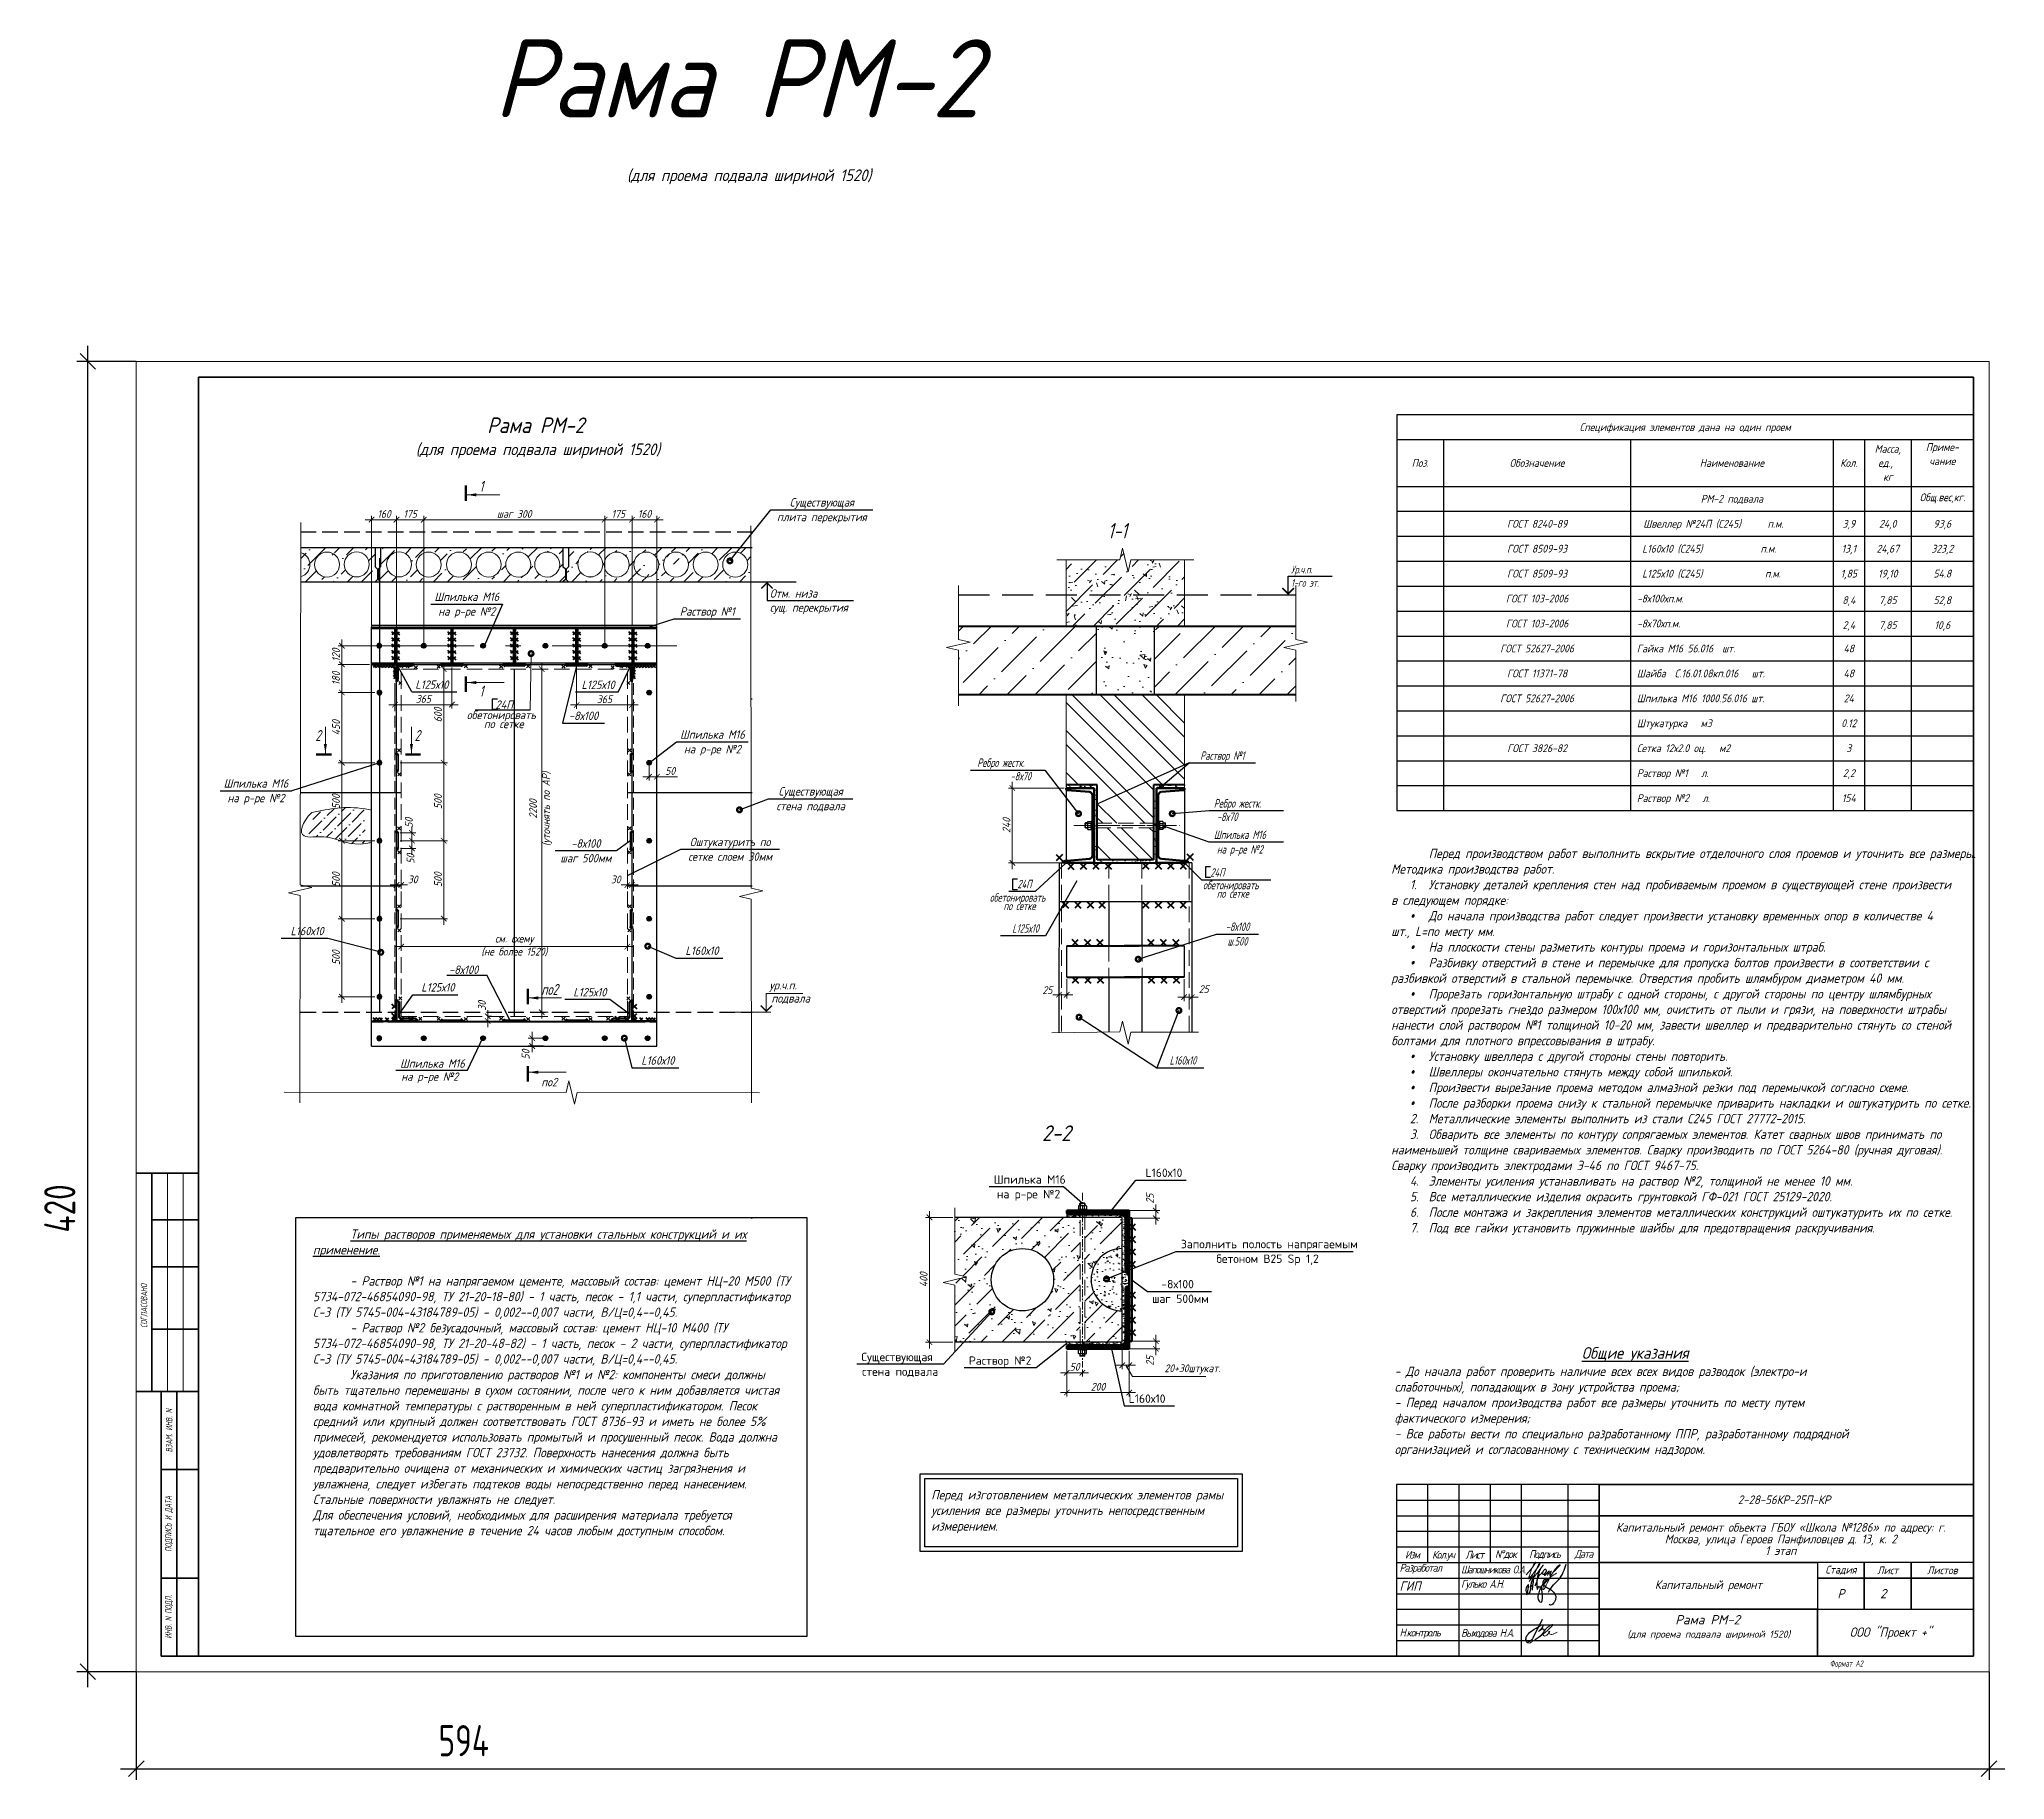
# Model space of a CAD drawing. Header units: millimetres. Extents: x 2058191 to 2089933, y 116142 to 208453.
# Drawn here: x 2069323 to 2081924, y 185699 to 196857 of the extents above; entities that cross this region are included whole.
import ezdxf
from ezdxf.enums import TextEntityAlignment as Align

# ---------------------------------------------------------------- set-up
doc = ezdxf.new("R2010")
doc.units = ezdxf.units.MM
for name, pattern in [('015-60-22-12-0682-ПЗУ-20_П_изм1$0$K5LT_AXLED_REINFORCED', [13, 8, -2, 1, -2]), ('GOST2.303 4', [7, 5, -2, 0]), ('ГОСТ 2.303 4', [7, 5, -2, 0]), ('осеваяX2', [4, 2.5, -0.5, 0.5, -0.5])]:
    doc.linetypes.add(name, pattern=pattern)
doc.layers.get('Defpoints').update_dxf_attribs({"color": 255})
for name, color, linetype, lineweight in [('0. Оформление', 7, 'Continuous', 9), ('1Стены', 252, 'Continuous', 25), ('КР_РАЗМЕРЫ', 174, 'Continuous', 18), ('монолит', 176, 'Continuous', 50), ('Оси', 165, 'осеваяX2', 13), ('Осн. надпись', 7, 'Continuous', 25), ('Размер', 7, 'Continuous', 13), ('размеры', 7, 'Continuous', 9), ('сварка', 156, 'Continuous', 9), ('Стены', 184, 'Continuous', 40), ('Формат_текст', 7, 'Continuous', 25), ('Формат_текст @ 1', 7, 'Continuous', 25), ('штамп', 7, 'Continuous', 25), ('штрих', 8, 'Continuous', 5), ('Штрих кирпич', 252, 'Continuous', 9), ('штриховка кирпич', 42, 'Continuous', 5)]:
    doc.layers.add(name, color=color, linetype=linetype, lineweight=lineweight)
doc.layers.add('CS_UNPLOTTED', color=254, linetype='Continuous', plot=False)
for name, color, linetype in [('VPORTS', 7, 'Continuous'), ('металл', 124, 'Continuous'), ('Подписи', 160, 'Continuous'), ('ПП_Оформление_подписи_ГИП_Гулько', 160, 'Continuous'), ('Текст', 7, 'Continuous'), ('Штриховка', 252, 'Continuous')]:
    doc.layers.add(name, color=color, linetype=linetype)
doc.styles.add('GOST', font='', dxfattribs={"width": 0.8, "oblique": 10})
doc.styles.add('GOST 2.304', font='CS_Gost2304.shx', dxfattribs={"width": 0.6, "oblique": 15})
doc.styles.add('GOST 2.304_new', font='isocpeur.ttf', dxfattribs={"width": 0.9, "oblique": 15})
doc.styles.add('БДА100', font='romand.shx', dxfattribs={"width": 0.7})
doc.styles.add('Юля', font='isocpeui.ttf', dxfattribs={"height": 2.8})
doc.styles.get('GOST').set_extended_font_data('GOST type A')
doc.dimstyles.new('SPDS', dxfattribs={"dimscale": 25, "dimtxt": 2.5, "dimasz": 1.77, "dimexe": 1.25, "dimexo": 0.625, "dimtad": 1, "dimdec": 0, "dimrnd": 0.001, "dimtxsty": 'GOST 2.304_new', "dimblk": 'ARCHTICK', "dimcen": 2.5, "dimdle": 2, "dimclrt": 256, "dimazin": 2, "dimtfac": 0.75, "dimtdec": 0, "dimtmove": 1, "dimatfit": 3, "dimfxl": 0, "dimtolj": 1, "dimlwd": 9, "dimlwe": 9, "dimarcsym": 0})
doc.dimstyles.new('SPDS 1_10', dxfattribs={"dimscale": 10, "dimtxt": 2.5, "dimasz": 1.77, "dimexe": 1.25, "dimexo": 0.625, "dimtad": 1, "dimdec": 0, "dimrnd": 0.001, "dimtxsty": 'GOST 2.304_new', "dimblk": 'ARCHTICK', "dimcen": 2.5, "dimdle": 2, "dimclrt": 256, "dimadec": 0, "dimazin": 2, "dimtfac": 0.75, "dimtdec": 0, "dimtmove": 1, "dimatfit": 3, "dimfxl": 0, "dimtolj": 1, "dimlwd": 9, "dimlwe": 9, "dimarcsym": 0})
doc.dimstyles.new('SPDS 1_20', dxfattribs={"dimscale": 20, "dimtxt": 2.5, "dimasz": 1.77, "dimexe": 1.25, "dimexo": 0.625, "dimtad": 1, "dimdec": 0, "dimrnd": 0.001, "dimtxsty": 'GOST 2.304_new', "dimblk": 'ARCHTICK', "dimcen": 2.5, "dimdle": 2, "dimclrt": 256, "dimadec": 0, "dimazin": 2, "dimtfac": 0.75, "dimtdec": 0, "dimtmove": 1, "dimatfit": 3, "dimfxl": 0, "dimtolj": 1, "dimlwd": 9, "dimlwe": 9, "dimarcsym": 0})
doc.dimstyles.new('БДА1', dxfattribs={"dimtxt": 2, "dimasz": 1, "dimexe": 0.7, "dimexo": 0, "dimgap": 0.8, "dimtad": 1, "dimdec": 0, "dimrnd": 1, "dimzin": 0, "dimdsep": 46, "dimtxsty": 'БДА100', "dimblk": 'OBLIQUE', "dimcen": 2, "dimdle": 1, "dimadec": 0, "dimazin": 0, "dimtfac": 1, "dimtdec": 0, "dimtmove": 1, "dimatfit": 3, "dimldrblk": 'NONE', "dimfxl": 0, "dimtolj": 1, "dimtzin": 0, "dimlwd": -1, "dimlwe": -1, "dimarcsym": 0})
pattern_1 = [(45, (-39861497.944, -1245467.725), (33.67596045, 123.47852166), [158.75, -31.75, 0, -31.75])]
pattern_2 = [(45, (-41934123.9022, -1431703.9427), (-2.24506403027, 2.24506403027), [])]
pattern_3 = [(37.5, (-41932276.962, -1431073.833), (-0.800015648, 24.470661866), [0, -19.304, 0, -21.59, 0, -20.6375]), (7.5, (-41932276.962, -1431073.833), (22.476164157, 35.841255028), [0, -10.414, 0, -17.399, 0, -6.6675]), (327.5, (-41932292.583, -1431073.833), (39.549618512, 0.071859234), [0, -6.35, 0, -22.86, 0, -29.845]), (317.5, (-41932292.583, -1431073.833), (38.177822624, 11.146466163), [0, -3.175, 0, -14.986, 0, -17.145])]

msp = doc.modelspace()

# ---------------------------------------------------------------- texts
at = {"color": 0, "lineweight": -3, "ltscale": 0.071429, "char_height": 60, "attachment_point": 1, "style": 'Юля'}
for s, insert, width in [('\\pi75.87524;2', (2081049.3, 186921.7), 194.341), ('\\pi310.25689;Рама РМ-2{\\H0.75x; \\P\\pi2.72848;(для проема подвала шириной 1520)}', (2079501.8, 186754.6), 1057.196)]:
    msp.add_mtext(s, dxfattribs=dict(at, insert=insert, width=width))
at = {"layer": 'Размер', "linetype": 'Continuous', "ltscale": 20, "style": 'GOST 2.304', "oblique": 15, "width": 0.9}
for s, p in [('1', (2072144.4, 193956.4)), ('1', (2072144.4, 192642.8)), ('2', (2071092.9, 192358.4)), ('2', (2071728.7, 192358.4)), ('по2', (2072541.6, 190730.7))]:
    msp.add_text(s, height=70, dxfattribs=at).set_placement(p)
at = {"layer": 'Текст', "linetype": 'Continuous', "ltscale": 100, "style": 'GOST 2.304_new', "oblique": 15, "width": 0.9}
for s, height, p in [('Спецификация элементов дана на один проем', 49.969, (2079875.5, 194370.5)), ('Масса,', 49.97, (2081174.7, 194230.6)), ('Приме-', 49.97, (2081524.4, 194242.6)), ('Поз.', 49.97, (2078176.5, 194140.6)), ('Обозначение', 49.969, (2078926.1, 194140.6)), ('Наименование', 49.969, (2080175.3, 194140.6)), ('Кол.', 49.97, (2080924.8, 194140.6)), ('ед., ', 49.97, (2081174.7, 194140.6)), ('чание', 49.97, (2081524.4, 194152.6)), ('кг', 49.97, (2081174.7, 194050.7)), ('РМ-2 подвала', 49.969, (2080175.3, 193910.8)), ('ГОСТ 8240-89', 49.969, (2078926.1, 193750.9)), ('3,9', 49.97, (2080924.8, 193750.9)), ('24,0', 49.97, (2081174.7, 193750.9)), ('93,6', 49.97, (2081524.4, 193750.9)), ('ГОСТ 8509-93', 49.969, (2078926.1, 193591)), ('13,1', 49.97, (2080924.8, 193591)), ('24,67', 49.97, (2081174.7, 193591)), ('323,2', 49.97, (2081524.4, 193591)), ('ГОСТ 8509-93', 49.969, (2078926.1, 193431.1)), ('1,85', 49.97, (2080924.8, 193431.1)), ('19,10', 49.97, (2081174.7, 193431.1)), ('54.8', 49.97, (2081524.4, 193431.1)), ('ГОСТ 103-2006', 49.969, (2078926.1, 193271.2)), ('8,4', 49.97, (2080924.8, 193261.2)), ('7,85', 49.97, (2081174.7, 193261.2)), ('52,8', 49.97, (2081524.4, 193261.2)), ('ГОСТ 103-2006', 49.969, (2078926.1, 193111.3)), ('2,4', 49.97, (2080924.8, 193101.3)), ('7,85', 49.97, (2081174.7, 193101.3)), ('10,6', 49.97, (2081524.4, 193101.3)), ('ГОСТ 52627-2006', 49.969, (2078926.1, 192951.4)), ('48', 49.97, (2080924.8, 192951.4)), ('ГОСТ 11371-78', 49.969, (2078926.1, 192791.5)), ('48', 49.97, (2080924.8, 192791.5)), ('ГОСТ 52627-2006', 49.969, (2078926.1, 192631.6)), ('24', 49.97, (2080924.8, 192631.6)), ('0.12', 49.97, (2080924.8, 192471.7)), ('ГОСТ 3826-82', 49.969, (2078926.1, 192311.8)), ('3', 50, (2080924.8, 192311.8)), ('2,2', 49.97, (2080924.8, 192151.9)), ('154', 49.97, (2080924.8, 191992))]:
    msp.add_text(s, height=height, dxfattribs=at).set_placement(p, align=Align.MIDDLE_CENTER)
at = {"layer": 'Текст', "ltscale": 20, "style": 'GOST 2.304_new', "oblique": 15, "width": 0.9}
for s, p in [('Существующая', (2074340.3, 193861.1)), ('Шпилька М16', (2072063.4, 193255.9)), ('Раствор №1', (2073605.7, 193161.8)), ('L125х10', (2071839.4, 192692.6)), ('L125х10', (2072905.5, 192691.8)), ('обетонировать ', (2072300.2, 192498.3)), ('24П', (2072303.7, 192564.5)), ('по сетке', (2072300.2, 192440.3)), ('-8х100', (2072812.1, 192492.9)), ('Шпилька М16', (2073638.5, 192372.8)), ('Шпилька М16', (2070711.8, 192059.3)), ('Существующая', (2074268.4, 192008.1)), ('-8х100', (2072826.9, 191674.1)), ('Оштукатурить по', (2073751.9, 191684)), ('L160х10', (2071039.6, 191112.9)), ('L160х10', (2073571.5, 190986.8)), ('-8х100', (2072043.5, 190864.8)), ('L125х10', (2071878.2, 190751.8)), ('L125х10', (2072852.5, 190720.6)), ('Шпилька М16', (2071843.1, 190263.5)), ('L160х10', (2073288.4, 190282.8))]:
    msp.add_text(s, height=54, dxfattribs=at).set_placement(p, align=Align.CENTER)
for s, p in [('плита перекрытия', (2074340.3, 193821.1)), ('на р-ре №2', (2072063.4, 193215.9)), ('на р-ре №2', (2073638.5, 192332.8)), ('на р-ре №2', (2070711.8, 192019.3)), ('стена подвала', (2074268.4, 191968.1)), ('шаг 500мм', (2072826.9, 191634.1)), ('сетке слоем 30мм', (2073751.9, 191644)), ('на р-ре №2', (2071826.3, 190233.5))]:
    msp.add_text(s, height=54, dxfattribs=at).set_placement(p, align=Align.TOP_CENTER)
at = {"layer": 'Текст', "linetype": 'Continuous', "ltscale": 100, "style": 'GOST 2.304_new', "oblique": 15, "width": 0.9}
for s, p in [('Швеллер №24П (С245)      п.м.', (2079606.8, 193750.9)), ('L160х10 (С245)             п.м.', (2079600.1, 193591)), ('L125х10 (С245)              п.м.', (2079600.1, 193431.1)), ('-8х100хп.м. ', (2079565.7, 193271.2)), ('-8х70хп.м. ', (2079565.7, 193111.3)), ('Гайка М16 56.016  шт.', (2079565.7, 192951.4)), ('Шайба  С.16.01.08кп.016   шт.', (2079565.7, 192791.5)), ('Шпилька М16 1000.56.016 шт.', (2079565.7, 192631.6)), ('Штукатурка   м3', (2079565.7, 192471.7)), ('Сетка 12х2.0 оц.   м2', (2079565.7, 192311.8)), ('Раствор №1   л.', (2079565.7, 192151.9)), ('Раствор №2   л.', (2079565.7, 191992))]:
    msp.add_text(s, height=49.969, dxfattribs=at).set_placement(p, align=Align.MIDDLE_LEFT)
at = {"layer": 'Текст', "ltscale": 20, "style": 'GOST 2.304_new', "oblique": 15, "width": 0.9}
for s, p in [('Отм. низа', (2074006.6, 193277.2)), ('по2', (2072541.6, 190144.4))]:
    msp.add_text(s, height=54, dxfattribs=at).set_placement(p)
for s, p in [('сущ. перекрытия', (2074006.6, 193241.2)), ('ур.ч.п.', (2074003.7, 190819.5)), ('подвала', (2074016.9, 190735.1))]:
    msp.add_text(s, height=54, dxfattribs=at).set_placement(p, align=Align.TOP_LEFT)
at = {"layer": 'Текст', "lineweight": 30, "ltscale": 20, "char_height": 100, "attachment_point": 1, "style": 'GOST 2.304_new'}
for s, width, insert in [('\\pi874.26558;{\\H5x;Рама РМ-2 \\P\\pi1729.95646;\\H0.15x;(для проема подвала шириной 1520)}', 5031.48, (2071360.7, 196856.4)), ('\\pi833.18534;Рама РМ-2{\\H0.75x; \\P\\pi375.69655;(для проема подвала шириной 1520)}', 2322.961, (2071360.7, 194432.4))]:
    msp.add_mtext_dynamic_manual_height_columns(s, width=width, gutter_width=125, heights=[0], dxfattribs=dict(at, insert=insert))
at = {"layer": 'Текст', "linetype": 'Continuous', "ltscale": 100, "insert": (2081525.5, 193913.6), "char_height": 49.969, "width": 345.652, "attachment_point": 5, "style": 'GOST 2.304_new'}
msp.add_mtext('{\\W0.9;Общ.вес,кг.}', dxfattribs=at)
at = {"layer": 'Текст', "ltscale": 20, "char_height": 60, "attachment_point": 1, "style": 'GOST 2.304_new'}
for s, width, gutter_width, heights, insert in [('       Перед производством работ выполнить вскрытие отделочного слоя проемов и уточнить все размеры. \\PМетодика производства работ.\\P\\pi120;1.^IУстановку деталей крепления стен над пробиваемым проемом в существующей стене произвести в следующем порядке: \\P{\\fSymbol|b0|i1|c2|p18;·^I}До начала производства работ следует произвести установку временных опор в количестве 4 шт., L=по месту мм. \\P{\\fSymbol|b0|i1|c2|p18;·^I}На плоскости стены разметить контуры проема и горизонтальных штраб. \\P{\\fSymbol|b0|i1|c2|p18;·^I}Разбивку отверстий в стене и перемычке для пропуска болтов произвести в соответствии с разбивкой отверстий в стальной перемычке. Отверстия пробить шлямбуром диаметром 40 мм. \\P{\\fSymbol|b0|i1|c2|p18;·^I}Прорезать горизонтальную штрабу с одной стороны, с другой стороны по центру шлямбурных отверстий прорезать гнездо размером 100х100 мм, очистить от пыли и грязи, на поверхности штрабы нанести слой раствором №1 толщиной 10-20 мм, завести швеллер и предварительно стянуть со стеной болтами для плотного впрессовывания в штрабу. \\P{\\fSymbol|b0|i1|c2|p18;·^I}Установку швеллера с другой стороны стены повторить. \\P{\\fSymbol|b0|i1|c2|p18;·^I}Швеллеры окончательно стянуть между собой шпилькой. \\P{\\fSymbol|b0|i1|c2|p18;·^I}Произвести вырезание проема методом алмазной резки под перемычкой согласно схеме. \\P{\\fSymbol|b0|i1|c2|p18;·^I}После разборки проема снизу к стальной перемычке приварить накладки и оштукатурить по сетке. \\P2.^IМеталлические элементы выполнить из стали С245 ГОСТ 27772-2015. \\P3.^IОбварить все элементы по контуру сопрягаемых элементов. Катет сварных швов принимать по наименьшей толщине свариваемых элементов. Сварку производить по ГОСТ 5264-80 (ручная дуговая). Сварку производить электродами Э-46 по ГОСТ 9467-75.\\P4.^IЭлементы усиления устанавливать на раствор №2, толщиной не менее 10 мм. \\P5.^IВсе металлические изделия окрасить грунтовкой ГФ-021 ГОСТ 25129-2020. \\P6.^IПосле монтажа и закрепления элементов металлических конструкций оштукатурить их по сетке.\\P7.^IПод все гайки установить пружинные шайбы для предотвращения раскручивания. ', 3584.341, 1500, [4759.4], (2077990.8, 191667.7)), ('^I^I^I^I^I{\\H1.25x;\\LОбщие указания\\P}- До начала работ проверить наличие всех всех видов разводок (электро-и слаботочных), попадающих в зону устройства проема;\\P- Перед началом производства работ все размеры уточнить по месту путем фактического измерения;\\P- Все работы вести по специально разработанному ППР, разработанному подрядной организацией и согласованному с техническим надзором.', 2903.175, 125, [0], (2078012.5, 188472.2)), ('Перед изготовлением металлических элементов рамы усиления все размеры уточнить непосредственным измерением.', 1952.323, 125, [0], (2075041.5, 187555.3))]:
    msp.add_mtext_dynamic_manual_height_columns(s, width=width, gutter_width=gutter_width, heights=heights, dxfattribs=dict(at, insert=insert))
at = {"layer": 'Текст', "ltscale": 20, "insert": (2071077, 189226.5), "char_height": 60, "width": 3055.115, "attachment_point": 1, "style": 'GOST 2.304_new'}
msp.add_mtext('^I{\\LТипы растворов применяемых для установки стальных конструкций и их применение.\\P}\\P^I- Раствор №1 на напрягаемом цементе, массовый состав: цемент НЦ-20 М500 (ТУ 5734-072-46854090-98, ТУ 21-20-18-80) - 1 часть, песок - 1,1 части, суперпластификатор С-3 (ТУ 5745-004-43184789-05) - 0,002--0,007 части, В/Ц=0,4--0,45. \\P^I- Раствор №2 безусадочный, массовый состав: цемент НЦ-10 М400 (ТУ 5734-072-46854090-98, ТУ 21-20-48-82) - 1 часть, песок - 2 части, суперпластификатор С-3 (ТУ 5745-004-43184789-05) - 0,002--0,007 части, В/Ц=0,4--0,45.\\P^IУказания по приготовлению растворов №1 и №2: компоненты смеси должны быть тщательно перемешаны в сухом состоянии, после чего к ним добавляется чистая вода комнатной температуры с растворенным в ней суперпластификатором. Песок средний или крупный должен соответствовать ГОСТ 8736-93 и иметь не более 5% примесей, рекомендуется использовать промытый и просушенный песок. Вода должна удовлетворять требованиям ГОСТ 23732. Поверхность нанесения должна быть предварительно очищена от механических и химических частиц загрязнения и увлажнена, следует избегать подтеков воды непосредственно перед нанесением. Стальные поверхности увлажнять не следует.\\PДля обеспечения условий, необходимых для расширения материала требуется тщательное его увлажнение в течение 24 часов любым доступным способом.', dxfattribs=at)

# ---------------------------------------------------------------- blocks, each defined once
blk = doc.blocks.new('м16')
at = {"layer": 'металл', "lineweight": 30, "ltscale": 20}
for p, q in [((-11, 6), (0, 13)), ((-11, -6), (-11, 6)), ((0, 13), (11, 6)), ((11, 6), (11, -6)), ((0, -13), (-11, -6)), ((11, -6), (0, -13))]:
    blk.add_line(p, q, dxfattribs=at)
blk.add_circle((0, 0), 15, dxfattribs=at)
for radius, start, end in [(10.4, 0, 180), (10.4, 180, 0), (6.92, 0, 180), (6.92, 180, 0)]:
    blk.add_arc((0, 0), radius, start, end, dxfattribs=at)
at = {"layer": 'металл', "linetype": 'Continuous', "lineweight": 25, "ltscale": 20}
blk.add_arc((0, 0), 8, 255, 165, dxfattribs=at)
at = {"layer": 'Оси', "ltscale": 20}
for p, q in [((17, 0), (-17, 0)), ((0, 17), (0, -17))]:
    blk.add_line(p, q, dxfattribs=at)
blk = doc.blocks.new('_ArchTick')
at = {"color": 0, "linetype": 'ByBlock', "const_width": 0.15}
blk.add_lwpolyline([(-0.5, -0.5), (0.5, 0.5)], dxfattribs=at)
blk = doc.blocks.new('*D196')
at = {"layer": 'Defpoints', "color": 0, "lineweight": 20, "ltscale": 20, "transparency": 16777216}
for p in [(2071613, 191459), (2071613, 191435), (2071643, 191459)]:
    blk.add_point(p, dxfattribs=at)
at = {"layer": 'Размер', "color": 0, "lineweight": 9, "ltscale": 20, "transparency": 16777216}
for p, q in [((2071683, 191435), (2071573, 191435)), ((2071613, 191446), (2071613, 191410)), ((2071643, 191446), (2071643, 191410))]:
    blk.add_line(p, q, dxfattribs=at)
at = {"layer": 'Размер', "color": 0, "lineweight": 9, "ltscale": 20, "transparency": 16777216, "xscale": 35.4, "yscale": 35.4, "zscale": 35.4}
for p, rotation in [((2071613, 191435), 179.9999999995553), ((2071643, 191435), 359.9999999995553)]:
    blk.add_blockref('_ArchTick', p, dxfattribs=dict(at, rotation=rotation))
at = {"layer": 'Размер', "ltscale": 20, "transparency": 16777216, "insert": (2071717, 191471), "char_height": 50, "attachment_point": 5, "style": 'GOST 2.304_new'}
blk.add_mtext('\\A1;30', dxfattribs=at)
blk = doc.blocks.new('свар')
at = {"layer": 'сварка', "color": 0, "linetype": 'Continuous', "ltscale": 10}
for p, q in [((10, 10), (-10, -10)), ((-10, 10), (10, -10))]:
    blk.add_line(p, q, dxfattribs=at)
blk = doc.blocks.new('*D197')
at = {"layer": 'Defpoints', "color": 0, "lineweight": 20, "ltscale": 20, "transparency": 16777216}
for p in [(2073093, 191459), (2073123, 191459), (2073123, 191435)]:
    blk.add_point(p, dxfattribs=at)
at = {"layer": 'Размер', "color": 0, "lineweight": 9, "ltscale": 20, "transparency": 16777216}
for p, q in [((2073053, 191435), (2073163, 191435)), ((2073093, 191446), (2073093, 191410)), ((2073123, 191446), (2073123, 191410))]:
    blk.add_line(p, q, dxfattribs=at)
at = {"layer": 'Размер', "color": 0, "lineweight": 9, "ltscale": 20, "transparency": 16777216, "xscale": 35.4, "yscale": 35.4, "zscale": 35.4, "rotation": 180}
blk.add_blockref('_ArchTick', (2073093, 191435), dxfattribs=at)
at = {"layer": 'Размер', "color": 0, "lineweight": 9, "ltscale": 20, "transparency": 16777216, "xscale": 35.4, "yscale": 35.4, "zscale": 35.4}
blk.add_blockref('_ArchTick', (2073123, 191435), dxfattribs=at)
at = {"layer": 'Размер', "ltscale": 20, "transparency": 16777216, "insert": (2073019, 191471), "char_height": 50, "attachment_point": 5, "style": 'GOST 2.304_new'}
blk.add_mtext('\\A1;30', dxfattribs=at)
blk = doc.blocks.new('*D198')
at = {"layer": 'Defpoints', "color": 0, "lineweight": 20, "ltscale": 20, "transparency": 16777216}
for p in [(2071907, 192819), (2071624, 192219), (2071916, 192219)]:
    blk.add_point(p, dxfattribs=at)
at = {"layer": 'Размер', "color": 0, "lineweight": 9, "ltscale": 20, "transparency": 16777216}
for p, q in [((2071916, 192859), (2071916, 192179)), ((2071919, 192819), (2071941, 192819)), ((2071637, 192219), (2071941, 192219))]:
    blk.add_line(p, q, dxfattribs=at)
at = {"layer": 'Размер', "color": 0, "lineweight": 9, "ltscale": 20, "transparency": 16777216, "xscale": 35.4, "yscale": 35.4, "zscale": 35.4}
for p, rotation in [((2071916, 192819), 90), ((2071916, 192219), 270)]:
    blk.add_blockref('_ArchTick', p, dxfattribs=dict(at, rotation=rotation))
at = {"layer": 'Размер', "ltscale": 20, "transparency": 16777216, "insert": (2071879, 192525), "char_height": 50, "attachment_point": 5, "rotation": 90, "style": 'GOST 2.304_new'}
blk.add_mtext('\\A1;600', dxfattribs=at)
blk = doc.blocks.new('*D199')
at = {"layer": 'Defpoints', "color": 0, "lineweight": 20, "ltscale": 20, "transparency": 16777216}
for p in [(2071624, 192219), (2071624, 191719), (2071916, 191719)]:
    blk.add_point(p, dxfattribs=at)
at = {"layer": 'Размер', "color": 0, "lineweight": 9, "ltscale": 20, "transparency": 16777216}
for p, q in [((2071637, 192219), (2071941, 192219)), ((2071916, 192259), (2071916, 191679)), ((2071637, 191719), (2071941, 191719))]:
    blk.add_line(p, q, dxfattribs=at)
at = {"layer": 'Размер', "color": 0, "lineweight": 9, "ltscale": 20, "transparency": 16777216, "xscale": 35.4, "yscale": 35.4, "zscale": 35.4}
for p, rotation in [((2071916, 192219), 90), ((2071916, 191719), 270)]:
    blk.add_blockref('_ArchTick', p, dxfattribs=dict(at, rotation=rotation))
at = {"layer": 'Размер', "ltscale": 20, "transparency": 16777216, "insert": (2071879, 191969), "char_height": 50, "attachment_point": 5, "rotation": 90, "style": 'GOST 2.304_new'}
blk.add_mtext('\\A1;500', dxfattribs=at)
blk = doc.blocks.new('*D200')
at = {"layer": 'Defpoints', "color": 0, "lineweight": 20, "ltscale": 20, "transparency": 16777216}
for p in [(2071624, 191769), (2071637, 191719), (2071712, 191769)]:
    blk.add_point(p, dxfattribs=at)
at = {"layer": 'Размер', "color": 0, "lineweight": 9, "ltscale": 20, "transparency": 16777216}
for p, q in [((2071712, 191679), (2071712, 191809)), ((2071637, 191769), (2071737, 191769)), ((2071649, 191719), (2071737, 191719))]:
    blk.add_line(p, q, dxfattribs=at)
at = {"layer": 'Размер', "color": 0, "lineweight": 9, "ltscale": 20, "transparency": 16777216, "xscale": 35.4, "yscale": 35.4, "zscale": 35.4}
for p, rotation in [((2071712, 191769), 90), ((2071712, 191719), 270)]:
    blk.add_blockref('_ArchTick', p, dxfattribs=dict(at, rotation=rotation))
at = {"layer": 'Размер', "ltscale": 20, "transparency": 16777216, "insert": (2071692, 191834), "char_height": 50, "attachment_point": 5, "rotation": 90, "style": 'GOST 2.304_new'}
blk.add_mtext('\\A1;50', dxfattribs=at)
blk = doc.blocks.new('*D201')
at = {"layer": 'Defpoints', "color": 0, "lineweight": 20, "ltscale": 20, "transparency": 16777216}
for p in [(2071637, 191719), (2071627, 191669), (2071712, 191669)]:
    blk.add_point(p, dxfattribs=at)
at = {"layer": 'Размер', "color": 0, "lineweight": 9, "ltscale": 20, "transparency": 16777216}
for p, q in [((2071649, 191719), (2071737, 191719)), ((2071712, 191759), (2071712, 191629)), ((2071639, 191669), (2071737, 191669))]:
    blk.add_line(p, q, dxfattribs=at)
at = {"layer": 'Размер', "color": 0, "lineweight": 9, "ltscale": 20, "transparency": 16777216, "xscale": 35.4, "yscale": 35.4, "zscale": 35.4}
for p, rotation in [((2071712, 191719), 90), ((2071712, 191669), 270)]:
    blk.add_blockref('_ArchTick', p, dxfattribs=dict(at, rotation=rotation))
at = {"layer": 'Размер', "ltscale": 20, "transparency": 16777216, "insert": (2071703, 191603), "char_height": 50, "attachment_point": 5, "rotation": 90, "style": 'GOST 2.304_new'}
blk.add_mtext('\\A1;50', dxfattribs=at)
blk = doc.blocks.new('*D202')
at = {"layer": 'Defpoints', "color": 0, "lineweight": 20, "ltscale": 20, "transparency": 16777216}
for p in [(2073233, 192219), (2073283, 192219), (2073283, 192129)]:
    blk.add_point(p, dxfattribs=at)
at = {"layer": 'Размер', "color": 0, "lineweight": 9, "ltscale": 20, "transparency": 16777216}
for p, q in [((2073233, 192207), (2073233, 192104)), ((2073283, 192207), (2073283, 192104)), ((2073193, 192129), (2073323, 192129)), ((2073415, 192129), (2073283, 192129))]:
    blk.add_line(p, q, dxfattribs=at)
at = {"layer": 'Размер', "color": 0, "lineweight": 9, "ltscale": 20, "transparency": 16777216, "xscale": 35.4, "yscale": 35.4, "zscale": 35.4, "rotation": 180}
blk.add_blockref('_ArchTick', (2073233, 192129), dxfattribs=at)
at = {"layer": 'Размер', "color": 0, "lineweight": 9, "ltscale": 20, "transparency": 16777216, "xscale": 35.4, "yscale": 35.4, "zscale": 35.4}
blk.add_blockref('_ArchTick', (2073283, 192129), dxfattribs=at)
at = {"layer": 'Размер', "ltscale": 20, "transparency": 16777216, "insert": (2073368, 192166), "char_height": 50, "attachment_point": 5, "style": 'GOST 2.304_new'}
blk.add_mtext('\\A1;50', dxfattribs=at)
blk = doc.blocks.new('*D203')
at = {"layer": 'Defpoints', "color": 0, "lineweight": 20, "ltscale": 20, "transparency": 16777216}
for p in [(2071624, 191719), (2071624, 191219), (2071916, 191219)]:
    blk.add_point(p, dxfattribs=at)
at = {"layer": 'Размер', "color": 0, "lineweight": 9, "ltscale": 20, "transparency": 16777216}
for p, q in [((2071637, 191719), (2071941, 191719)), ((2071916, 191759), (2071916, 191179)), ((2071637, 191219), (2071941, 191219))]:
    blk.add_line(p, q, dxfattribs=at)
at = {"layer": 'Размер', "color": 0, "lineweight": 9, "ltscale": 20, "transparency": 16777216, "xscale": 35.4, "yscale": 35.4, "zscale": 35.4}
for p, rotation in [((2071916, 191719), 90), ((2071916, 191219), 270)]:
    blk.add_blockref('_ArchTick', p, dxfattribs=dict(at, rotation=rotation))
at = {"layer": 'Размер', "ltscale": 20, "transparency": 16777216, "insert": (2071879, 191469), "char_height": 50, "attachment_point": 5, "rotation": 90, "style": 'GOST 2.304_new'}
blk.add_mtext('\\A1;500', dxfattribs=at)
blk = doc.blocks.new('*D204')
at = {"layer": 'Defpoints', "color": 0, "lineweight": 20, "ltscale": 20, "transparency": 16777216}
for p in [(2072188, 190593), (2072188, 190563), (2072198, 190593)]:
    blk.add_point(p, dxfattribs=at)
at = {"layer": 'Размер', "color": 0, "lineweight": 9, "ltscale": 20, "transparency": 16777216}
for p, q in [((2072198, 190523), (2072198, 190633)), ((2072200, 190593), (2072223, 190593)), ((2072200, 190563), (2072223, 190563))]:
    blk.add_line(p, q, dxfattribs=at)
at = {"layer": 'Размер', "color": 0, "lineweight": 9, "ltscale": 20, "transparency": 16777216, "xscale": 35.4, "yscale": 35.4, "zscale": 35.4}
for p, rotation in [((2072198, 190593), 90), ((2072198, 190563), 270)]:
    blk.add_blockref('_ArchTick', p, dxfattribs=dict(at, rotation=rotation))
at = {"layer": 'Размер', "ltscale": 20, "transparency": 16777216, "insert": (2072161, 190661), "char_height": 50, "attachment_point": 5, "rotation": 90, "style": 'GOST 2.304_new'}
blk.add_mtext('\\A1;30', dxfattribs=at)
blk = doc.blocks.new('*D205')
at = {"layer": 'Defpoints', "color": 0, "lineweight": 20, "ltscale": 20, "transparency": 16777216}
for p in [(2071453, 193777), (2071453, 193089), (2071613, 192849)]:
    blk.add_point(p, dxfattribs=at)
at = {"layer": 'размеры', "color": 0, "lineweight": 9, "ltscale": 20, "transparency": 16777216}
for p, q in [((2071653, 193777), (2071413, 193777)), ((2071453, 193102), (2071453, 193802)), ((2071613, 192862), (2071613, 193802))]:
    blk.add_line(p, q, dxfattribs=at)
at = {"layer": 'размеры', "color": 0, "lineweight": 9, "ltscale": 20, "transparency": 16777216, "xscale": 35.4, "yscale": 35.4, "zscale": 35.4, "rotation": 180}
blk.add_blockref('_ArchTick', (2071453, 193777), dxfattribs=at)
at = {"layer": 'размеры', "color": 0, "lineweight": 9, "ltscale": 20, "transparency": 16777216, "xscale": 35.4, "yscale": 35.4, "zscale": 35.4}
blk.add_blockref('_ArchTick', (2071613, 193777), dxfattribs=at)
at = {"layer": 'размеры', "ltscale": 20, "transparency": 16777216, "insert": (2071533, 193814), "char_height": 50, "attachment_point": 5, "style": 'GOST 2.304_new'}
blk.add_mtext('\\A1;160', dxfattribs=at)
blk = doc.blocks.new('*D206')
at = {"layer": 'Defpoints', "color": 0, "lineweight": 20, "ltscale": 20, "transparency": 16777216}
for p in [(2073283, 193777), (2073123, 193089), (2073283, 193089)]:
    blk.add_point(p, dxfattribs=at)
at = {"layer": 'размеры', "color": 0, "lineweight": 9, "ltscale": 20, "transparency": 16777216}
for p, q in [((2073083, 193777), (2073323, 193777)), ((2073123, 193102), (2073123, 193802)), ((2073283, 193102), (2073283, 193802))]:
    blk.add_line(p, q, dxfattribs=at)
at = {"layer": 'размеры', "color": 0, "lineweight": 9, "ltscale": 20, "transparency": 16777216, "xscale": 35.4, "yscale": 35.4, "zscale": 35.4, "rotation": 180}
blk.add_blockref('_ArchTick', (2073123, 193777), dxfattribs=at)
at = {"layer": 'размеры', "color": 0, "lineweight": 9, "ltscale": 20, "transparency": 16777216, "xscale": 35.4, "yscale": 35.4, "zscale": 35.4}
blk.add_blockref('_ArchTick', (2073283, 193777), dxfattribs=at)
at = {"layer": 'размеры', "ltscale": 20, "transparency": 16777216, "insert": (2073203, 193814), "char_height": 50, "attachment_point": 5, "style": 'GOST 2.304_new'}
blk.add_mtext('\\A1;160', dxfattribs=at)
blk = doc.blocks.new('*D207')
at = {"layer": 'Defpoints', "color": 0, "lineweight": 20, "ltscale": 20, "transparency": 16777216}
for p in [(2072544, 192819), (2072597, 192819), (2072597, 190619)]:
    blk.add_point(p, dxfattribs=at)
at = {"layer": 'Размер', "color": 0, "lineweight": 9, "ltscale": 20, "transparency": 16777216}
for p, q in [((2072585, 192819), (2072519, 192819)), ((2072544, 190579), (2072544, 192859)), ((2072585, 190619), (2072519, 190619))]:
    blk.add_line(p, q, dxfattribs=at)
at = {"layer": 'Размер', "color": 0, "lineweight": 9, "ltscale": 20, "transparency": 16777216, "xscale": 35.4, "yscale": 35.4, "zscale": 35.4}
for p, rotation in [((2072544, 192819), 90), ((2072544, 190619), 270)]:
    blk.add_blockref('_ArchTick', p, dxfattribs=dict(at, rotation=rotation))
at = {"layer": 'Размер', "ltscale": 20, "transparency": 16777216, "insert": (2072537, 191923), "char_height": 50, "width": 670.58, "attachment_point": 5, "rotation": 90, "style": 'GOST 2.304_new'}
blk.add_mtext('\\A1;2200 \\P(уточнять по АР)', dxfattribs=at)
blk = doc.blocks.new('*D208')
at = {"layer": 'Defpoints', "color": 0, "lineweight": 20, "ltscale": 20, "transparency": 16777216}
for p in [(2071643, 191025), (2073093, 191040), (2073093, 191025)]:
    blk.add_point(p, dxfattribs=at)
at = {"layer": 'размеры', "color": 0, "lineweight": 9, "ltscale": 20, "transparency": 16777216}
for p, q in [((2071643, 191038), (2071643, 191065)), ((2073093, 191038), (2073093, 191065)), ((2071603, 191040), (2073133, 191040))]:
    blk.add_line(p, q, dxfattribs=at)
at = {"layer": 'размеры', "color": 0, "lineweight": 9, "ltscale": 20, "transparency": 16777216, "xscale": 35.4, "yscale": 35.4, "zscale": 35.4, "rotation": 180}
blk.add_blockref('_ArchTick', (2071643, 191040), dxfattribs=at)
at = {"layer": 'размеры', "color": 0, "lineweight": 9, "ltscale": 20, "transparency": 16777216, "xscale": 35.4, "yscale": 35.4, "zscale": 35.4}
blk.add_blockref('_ArchTick', (2073093, 191040), dxfattribs=at)
at = {"layer": 'размеры', "ltscale": 20, "transparency": 16777216, "insert": (2072368, 191047), "char_height": 50, "width": 518.88, "attachment_point": 5, "style": 'GOST 2.304_new'}
blk.add_mtext('\\A1;см. схему \\P(не более 1520)', dxfattribs=at)
blk = doc.blocks.new('*D209')
at = {"layer": 'Defpoints', "color": 0, "lineweight": 20, "ltscale": 20, "transparency": 16777216}
for p in [(2071453, 192969), (2071263, 192849), (2071453, 192849)]:
    blk.add_point(p, dxfattribs=at)
at = {"layer": 'размеры', "color": 0, "lineweight": 9, "ltscale": 20, "transparency": 16777216}
for p, q in [((2071440, 192969), (2071238, 192969)), ((2071263, 193009), (2071263, 192809)), ((2071440, 192849), (2071238, 192849))]:
    blk.add_line(p, q, dxfattribs=at)
at = {"layer": 'размеры', "color": 0, "lineweight": 9, "ltscale": 20, "transparency": 16777216, "xscale": 35.4, "yscale": 35.4, "zscale": 35.4}
for p, rotation in [((2071263, 192969), 90), ((2071263, 192849), 270)]:
    blk.add_blockref('_ArchTick', p, dxfattribs=dict(at, rotation=rotation))
at = {"layer": 'размеры', "ltscale": 20, "transparency": 16777216, "insert": (2071225, 192909), "char_height": 50, "attachment_point": 5, "rotation": 90, "style": 'GOST 2.304_new'}
blk.add_mtext('\\A1;120', dxfattribs=at)
blk = doc.blocks.new('*D210')
at = {"layer": 'Defpoints', "color": 0, "lineweight": 20, "ltscale": 20, "transparency": 16777216}
for p in [(2071453, 192849), (2071263, 192669), (2071486, 192669)]:
    blk.add_point(p, dxfattribs=at)
at = {"layer": 'размеры', "color": 0, "lineweight": 9, "ltscale": 20, "transparency": 16777216}
for p, q in [((2071440, 192849), (2071238, 192849)), ((2071263, 192889), (2071263, 192629)), ((2071473, 192669), (2071238, 192669))]:
    blk.add_line(p, q, dxfattribs=at)
at = {"layer": 'размеры', "color": 0, "lineweight": 9, "ltscale": 20, "transparency": 16777216, "xscale": 35.4, "yscale": 35.4, "zscale": 35.4}
for p, rotation in [((2071263, 192849), 90), ((2071263, 192669), 270)]:
    blk.add_blockref('_ArchTick', p, dxfattribs=dict(at, rotation=rotation))
at = {"layer": 'размеры', "ltscale": 20, "transparency": 16777216, "insert": (2071225, 192759), "char_height": 50, "attachment_point": 5, "rotation": 90, "style": 'GOST 2.304_new'}
blk.add_mtext('\\A1;180', dxfattribs=at)
blk = doc.blocks.new('*D211')
at = {"layer": 'Defpoints', "color": 0, "lineweight": 20, "ltscale": 20, "transparency": 16777216}
for p in [(2071486, 192669), (2071263, 192219), (2071486, 192219)]:
    blk.add_point(p, dxfattribs=at)
at = {"layer": 'размеры', "color": 0, "lineweight": 9, "ltscale": 20, "transparency": 16777216}
for p, q in [((2071263, 192709), (2071263, 192179)), ((2071473, 192669), (2071238, 192669)), ((2071473, 192219), (2071238, 192219))]:
    blk.add_line(p, q, dxfattribs=at)
at = {"layer": 'размеры', "color": 0, "lineweight": 9, "ltscale": 20, "transparency": 16777216, "xscale": 35.4, "yscale": 35.4, "zscale": 35.4}
for p, rotation in [((2071263, 192669), 90), ((2071263, 192219), 270)]:
    blk.add_blockref('_ArchTick', p, dxfattribs=dict(at, rotation=rotation))
at = {"layer": 'размеры', "ltscale": 20, "transparency": 16777216, "insert": (2071225, 192444), "char_height": 50, "attachment_point": 5, "rotation": 90, "style": 'GOST 2.304_new'}
blk.add_mtext('\\A1;450', dxfattribs=at)
blk = doc.blocks.new('*D212')
at = {"layer": 'Defpoints', "color": 0, "lineweight": 20, "ltscale": 20, "transparency": 16777216}
for p in [(2071486, 192219), (2071263, 191719), (2071486, 191719)]:
    blk.add_point(p, dxfattribs=at)
at = {"layer": 'размеры', "color": 0, "lineweight": 9, "ltscale": 20, "transparency": 16777216}
for p, q in [((2071473, 192219), (2071238, 192219)), ((2071263, 192259), (2071263, 191679)), ((2071473, 191719), (2071238, 191719))]:
    blk.add_line(p, q, dxfattribs=at)
at = {"layer": 'размеры', "color": 0, "lineweight": 9, "ltscale": 20, "transparency": 16777216, "xscale": 35.4, "yscale": 35.4, "zscale": 35.4}
for p, rotation in [((2071263, 192219), 90), ((2071263, 191719), 270)]:
    blk.add_blockref('_ArchTick', p, dxfattribs=dict(at, rotation=rotation))
at = {"layer": 'размеры', "ltscale": 20, "transparency": 16777216, "insert": (2071225, 191969), "char_height": 50, "attachment_point": 5, "rotation": 90, "style": 'GOST 2.304_new'}
blk.add_mtext('\\A1;500', dxfattribs=at)
blk = doc.blocks.new('*D213')
at = {"layer": 'Defpoints', "color": 0, "lineweight": 20, "ltscale": 20, "transparency": 16777216}
for p in [(2071486, 191719), (2071263, 191219), (2071486, 191219)]:
    blk.add_point(p, dxfattribs=at)
at = {"layer": 'размеры', "color": 0, "lineweight": 9, "ltscale": 20, "transparency": 16777216}
for p, q in [((2071473, 191719), (2071238, 191719)), ((2071263, 191759), (2071263, 191179)), ((2071473, 191219), (2071238, 191219))]:
    blk.add_line(p, q, dxfattribs=at)
at = {"layer": 'размеры', "color": 0, "lineweight": 9, "ltscale": 20, "transparency": 16777216, "xscale": 35.4, "yscale": 35.4, "zscale": 35.4}
for p, rotation in [((2071263, 191719), 90), ((2071263, 191219), 270)]:
    blk.add_blockref('_ArchTick', p, dxfattribs=dict(at, rotation=rotation))
at = {"layer": 'размеры', "ltscale": 20, "transparency": 16777216, "insert": (2071225, 191469), "char_height": 50, "attachment_point": 5, "rotation": 90, "style": 'GOST 2.304_new'}
blk.add_mtext('\\A1;500', dxfattribs=at)
blk = doc.blocks.new('*D214')
at = {"layer": 'Defpoints', "color": 0, "lineweight": 20, "ltscale": 20, "transparency": 16777216}
for p in [(2071486, 191219), (2071263, 190719), (2071486, 190719)]:
    blk.add_point(p, dxfattribs=at)
at = {"layer": 'размеры', "color": 0, "lineweight": 9, "ltscale": 20, "transparency": 16777216}
for p, q in [((2071473, 191219), (2071238, 191219)), ((2071263, 191259), (2071263, 190679)), ((2071473, 190719), (2071238, 190719))]:
    blk.add_line(p, q, dxfattribs=at)
at = {"layer": 'размеры', "color": 0, "lineweight": 9, "ltscale": 20, "transparency": 16777216, "xscale": 35.4, "yscale": 35.4, "zscale": 35.4}
for p, rotation in [((2071263, 191219), 90), ((2071263, 190719), 270)]:
    blk.add_blockref('_ArchTick', p, dxfattribs=dict(at, rotation=rotation))
at = {"layer": 'размеры', "ltscale": 20, "transparency": 16777216, "insert": (2071225, 190969), "char_height": 50, "attachment_point": 5, "rotation": 90, "style": 'GOST 2.304_new'}
blk.add_mtext('\\A1;500', dxfattribs=at)
blk = doc.blocks.new('*D215')
at = {"layer": 'Defpoints', "color": 0, "lineweight": 20, "ltscale": 20, "transparency": 16777216}
for p in [(2071613, 193699), (2071788, 193777), (2071788, 192969)]:
    blk.add_point(p, dxfattribs=at)
at = {"layer": 'размеры', "color": 0, "lineweight": 9, "ltscale": 20, "transparency": 16777216}
for p, q in [((2071573, 193777), (2071828, 193777)), ((2071613, 193712), (2071613, 193802)), ((2071788, 192982), (2071788, 193802))]:
    blk.add_line(p, q, dxfattribs=at)
at = {"layer": 'размеры', "color": 0, "lineweight": 9, "ltscale": 20, "transparency": 16777216, "xscale": 35.4, "yscale": 35.4, "zscale": 35.4, "rotation": 180}
blk.add_blockref('_ArchTick', (2071613, 193777), dxfattribs=at)
at = {"layer": 'размеры', "color": 0, "lineweight": 9, "ltscale": 20, "transparency": 16777216, "xscale": 35.4, "yscale": 35.4, "zscale": 35.4}
blk.add_blockref('_ArchTick', (2071788, 193777), dxfattribs=at)
at = {"layer": 'размеры', "ltscale": 20, "transparency": 16777216, "insert": (2071700, 193814), "char_height": 50, "attachment_point": 5, "style": 'GOST 2.304_new'}
blk.add_mtext('\\A1;175', dxfattribs=at)
blk = doc.blocks.new('*D216')
at = {"layer": 'Defpoints', "color": 0, "lineweight": 20, "ltscale": 20, "transparency": 16777216}
for p in [(2073123, 193777), (2073123, 193458), (2072948, 192969)]:
    blk.add_point(p, dxfattribs=at)
at = {"layer": 'размеры', "color": 0, "lineweight": 9, "ltscale": 20, "transparency": 16777216}
for p, q in [((2072908, 193777), (2073163, 193777)), ((2072948, 192982), (2072948, 193802)), ((2073123, 193471), (2073123, 193802))]:
    blk.add_line(p, q, dxfattribs=at)
at = {"layer": 'размеры', "color": 0, "lineweight": 9, "ltscale": 20, "transparency": 16777216, "xscale": 35.4, "yscale": 35.4, "zscale": 35.4, "rotation": 180}
blk.add_blockref('_ArchTick', (2072948, 193777), dxfattribs=at)
at = {"layer": 'размеры', "color": 0, "lineweight": 9, "ltscale": 20, "transparency": 16777216, "xscale": 35.4, "yscale": 35.4, "zscale": 35.4}
blk.add_blockref('_ArchTick', (2073123, 193777), dxfattribs=at)
at = {"layer": 'размеры', "ltscale": 20, "transparency": 16777216, "insert": (2073035, 193814), "char_height": 50, "attachment_point": 5, "style": 'GOST 2.304_new'}
blk.add_mtext('\\A1;175', dxfattribs=at)
blk = doc.blocks.new('*D217')
at = {"layer": 'Defpoints', "color": 0, "lineweight": 20, "ltscale": 20, "transparency": 16777216}
for p in [(2071788, 193724), (2072948, 193777), (2072948, 193652)]:
    blk.add_point(p, dxfattribs=at)
at = {"layer": 'размеры', "color": 0, "lineweight": 9, "ltscale": 20, "transparency": 16777216}
for p, q in [((2071748, 193777), (2072988, 193777)), ((2071788, 193736), (2071788, 193802)), ((2072948, 193665), (2072948, 193802))]:
    blk.add_line(p, q, dxfattribs=at)
at = {"layer": 'размеры', "color": 0, "lineweight": 9, "ltscale": 20, "transparency": 16777216, "xscale": 35.4, "yscale": 35.4, "zscale": 35.4, "rotation": 180}
blk.add_blockref('_ArchTick', (2071788, 193777), dxfattribs=at)
at = {"layer": 'размеры', "color": 0, "lineweight": 9, "ltscale": 20, "transparency": 16777216, "xscale": 35.4, "yscale": 35.4, "zscale": 35.4}
blk.add_blockref('_ArchTick', (2072948, 193777), dxfattribs=at)
at = {"layer": 'размеры', "ltscale": 20, "transparency": 16777216, "insert": (2072368, 193814), "char_height": 50, "attachment_point": 5, "style": 'GOST 2.304_new'}
blk.add_mtext('\\A1;шаг 300', dxfattribs=at)
blk = doc.blocks.new('_Oblique')
at = {"color": 0, "linetype": 'ByBlock', "lineweight": -2}
blk.add_line((-0.5, -0.5), (0.5, 0.5), dxfattribs=at)
blk = doc.blocks.new('*D9')
at = {"layer": 'Defpoints', "color": 0, "transparency": 16777216}
for p, q in [((0, 0), (0, -34.62)), ((594, 0), (594, -34.62)), ((-5, -31.12), (599, -31.12))]:
    blk.add_line(p, q, dxfattribs=at)
for p in [(0, 0), (594, 0), (594, -31.12)]:
    blk.add_point(p, dxfattribs=at)
at = {"layer": 'Defpoints', "color": 0, "transparency": 16777216, "xscale": 5, "yscale": 5, "zscale": 5, "rotation": 180}
blk.add_blockref('_Oblique', (0, -31.12), dxfattribs=at)
at = {"layer": 'Defpoints', "color": 0, "transparency": 16777216, "xscale": 5, "yscale": 5, "zscale": 5}
blk.add_blockref('_Oblique', (594, -31.12), dxfattribs=at)
at = {"layer": 'Defpoints', "color": 0, "lineweight": 0, "transparency": 16777216, "insert": (105, -22.12), "char_height": 10, "attachment_point": 5, "style": 'БДА100'}
blk.add_mtext('\\A1;594', dxfattribs=at)
blk = doc.blocks.new('_None')
blk = doc.blocks.new('*D10')
at = {"layer": 'Defpoints', "color": 0, "transparency": 16777216}
for p, q in [((-15.52, -5), (-15.52, 425)), ((0, 420), (-19.02, 420)), ((0, 0), (-19.02, 0))]:
    blk.add_line(p, q, dxfattribs=at)
for p in [(-15.52, 420), (0, 420), (0, 0)]:
    blk.add_point(p, dxfattribs=at)
at = {"layer": 'Defpoints', "color": 0, "transparency": 16777216, "xscale": 5, "yscale": 5, "zscale": 5}
for p, rotation in [((-15.52, 420), 90), ((-15.52, 0), 270)]:
    blk.add_blockref('_Oblique', p, dxfattribs=dict(at, rotation=rotation))
at = {"layer": 'Defpoints', "color": 0, "lineweight": 0, "transparency": 16777216, "insert": (-24.52, 148.5), "char_height": 10, "attachment_point": 5, "rotation": 90, "style": 'БДА100'}
blk.add_mtext('\\A1;420', dxfattribs=at)
blk = doc.blocks.new('A$Cab9008dc')
at = {"color": 162, "lineweight": 15, "ltscale": 100, "true_color": 0x2b3cd4, "transparency": 33554687}
blk.add_lwpolyline([(-287, -156, 0.682255), (-110, -250, 0.069732), (623, 324, 0.762256), (600, 359, 0.212926), (296, 40, 0.672012), (376, -32, 0.170691), (524, 116, 0.850619), (514, 122, 0.15745), (499, 104, 0.222441), (501, 65, 0.346228), (598, 17, 0.132359), (775, 98)], format="xyb", dxfattribs=at)
at = {"color": 162, "lineweight": 25, "true_color": 0x2b3cd4, "transparency": 33554687}
blk.add_spline([(267, 526), (-56, -109), (-76, -146), (-128, -202), (-185, -237), (-252, -254), (-291, -146), (-243, -7), (-69, 154), (183, 310), (257, 342), (282, 338), (280, 279), (138, 123), (245, 193), (314, 213), (331, 156), (294, 61), (66, -148)], degree=3, dxfattribs=at)
blk = doc.blocks.new('A$Cb06f03d6')
at = {"layer": 'ПП_Оформление_подписи_ГИП_Гулько', "color": 172}
blk.add_line((-125812, 86151), (-99010, 105567), dxfattribs=at)
for points in [[(-128360, 138738), (-93552, 187518), (-92504, 179742), (-97797, 114560), (-104164, 55600)], [(-75533, 97324), (-42210, 189000), (-42210, 208026), (-48269, 212783), (-52164, 202837), (-57357, 65757), (-56924, 62730), (-40479, 94297), (-32257, 83054), (-17543, 96459), (-18408, 94730), (-18706, 73957), (-12202, 5501), (-23909, -59489), (-44288, -31326), (-39549, 31070), (-17839, 86088), (28122, 165376), (-2229, 141546), (2107, 106452), (39396, 79590), (85790, 47095), (115708, 735), (107904, -44757), (87958, -72486), (68013, -84185), (56306, -72920)], [(48334, 37486), (96196, 107493), (144753, 156012), (214812, 300877)], [(-153665, 12505), (-142841, 105790), (-159754, 76722), (-152989, 32784), (-137429, 26024), (-117811, 71315), (-98869, 164600), (-92504, 179742), (-92297, 176756)]]:
    blk.add_spline(points, degree=3, dxfattribs=at)
blk = doc.blocks.new('A$C815497a8')
at = {"layer": 'КР_РАЗМЕРЫ', "color": 172, "lineweight": 18, "ltscale": 100}
blk.add_lwpolyline([(35885, -31765), (38383, -28840), (39107, -28037), (39693, -27224), (40278, -26334), (40505, -25993), (40698, -25750), (40936, -25422), (41104, -25223), (41262, -25013), (41384, -24830, 0.10689738), (41392, -24811), (41411, -24692, 0.10728702), (41410, -24670), (41381, -24562, 0.30732137), (41338, -24526), (41272, -24518, 0.16291134), (41241, -24525), (41115, -24599, 0.11721026), (41098, -24615), (40988, -24787), (40902, -24958), (40772, -25195), (40672, -25339), (40559, -25503), (40416, -25712), (40292, -25920), (40223, -26051), (40127, -26244), (40064, -26388), (39921, -26687), (39648, -27285), (39448, -27563), (39200, -27909), (39110, -28215), (39007, -28497), (38903, -28781), (38801, -29122), (38573, -29798), (38467, -30112), (38345, -30474), (38231, -30786), (38087, -31177), (37985, -31551), (37913, -31820), (37796, -32254), (37688, -32577), (37629, -32753), (37549, -32966), (37463, -33230), (37422, -33378), (37346, -33592), (37294, -33786), (37250, -33950), (37250, -34114), (37308, -34217), (37405, -34217), (37532, -34166), (37585, -34121), (37760, -33862), (37968, -33560), (38514, -32808), (39184, -31951), (39640, -31354), (40489, -30279), (40953, -29633), (41838, -28510), (42369, -27709), (43170, -26593), (43452, -26173), (43773, -25681), (43825, -25494), (43825, -25439), (43795, -25352), (43728, -25312), (43679, -25312), (43620, -25312), (43576, -25328), (43507, -25348), (43464, -25381), (43464, -25381), (43392, -25441), (43220, -25786), (42842, -26502), (42502, -27149), (42302, -27621), (41838, -28510), (41572, -29047), (41353, -29582), (41197, -29977), (40990, -30637), (40862, -30988), (40647, -31721), (40576, -31961), (40528, -32180), (40528, -32387), (40528, -32712), (40528, -32872), (40620, -32872), (40691, -32821), (40859, -32586), (41248, -32099), (41860, -31262), (42538, -30389), (43401, -29251), (44461, -28053), (45196, -27039), (45459, -26726), (45583, -26550), (45661, -26403), (45738, -26270), (45809, -26162), (45812, -26144), (45804, -26113), (45776, -26093), (45725, -26093), (45671, -26123), (45628, -26159), (45575, -26235), (45550, -26275), (45488, -26374), (45469, -26402), (45382, -26575), (45306, -26711), (45212, -26906), (44785, -27606), (44241, -28401), (44093, -28711), (44001, -28881), (43941, -28992), (43896, -29089), (43847, -29196), (43800, -29330), (43755, -29446), (43704, -29598), (43628, -29838), (43574, -30000), (43489, -30222), (43411, -30440), (43359, -30597), (43294, -30733), (43228, -30883), (43140, -31147), (43073, -31358), (42999, -31540), (42945, -31818), (42916, -32083), (42916, -32177), (42916, -32415), (42932, -32486), (42969, -32520), (43032, -32540), (43094, -32520), (43143, -32495), (43195, -32454), (43229, -32430), (43265, -32399), (43310, -32365), (43348, -32331), (43381, -32303), (43483, -32206), (43557, -32134), (43604, -32091), (43654, -32045), (43707, -31991), (43774, -31947), (43849, -31877), (43896, -31836), (43936, -31792), (44035, -31702), (44057, -31674), (44089, -31638), (44139, -31596), (44182, -31556), (44232, -31496), (44267, -31452), (44318, -31401), (44363, -31350), (44417, -31296), (44525, -31183), (44663, -31027), (45118, -30553), (45603, -30041), (45887, -29599), (46127, -29225), (46285, -28989), (46475, -28812), (46747, -28691), (46978, -28599), (47183, -28599), (47325, -28667), (47469, -28816), (47516, -28923), (47542, -29047), (47542, -29263), (47542, -29424), (47495, -29665), (47421, -29835), (47304, -30003), (47194, -30290), (47065, -30487), (46922, -30708), (46804, -30846), (46681, -30991), (46616, -31085), (46544, -31168), (46417, -31293), (46315, -31395), (46155, -31525), (46032, -31590), (45919, -31590), (45773, -31590), (45702, -31567), (45621, -31487), (45556, -31401), (45516, -31299), (45498, -31230), (45463, -31089), (45449, -30953), (45485, -30506), (45509, -30333), (45581, -30063)], format="xyb", dxfattribs=at)
blk.add_lwpolyline([(47819, -29513), (47728, -29586), (47678, -29631), (47518, -29807), (47453, -29870), (47393, -29947), (47277, -30074), (47210, -30249), (47044, -30624), (46950, -30856), (46791, -31251), (46644, -31516), (46546, -31769), (46501, -31972), (46599, -32198), (46716, -32198), (46815, -32156), (46872, -32132), (46920, -32082), (46978, -31989), (47055, -31920), (47141, -31798), (47405, -31485), (47735, -31107), (48429, -30291), (48668, -30065), (48796, -29952), (49069, -29734), (49185, -29628), (49391, -29453), (49313, -29594), (49211, -29753), (49077, -29991), (48913, -30293), (48696, -30723), (48528, -31136), (48415, -31457), (48328, -31811), (48229, -32206), (48349, -31725), (48539, -31488), (48725, -31210), (49114, -30812), (49433, -30469), (49726, -30221), (49953, -30030), (50128, -29894), (50270, -29814), (50495, -29709), (50522, -29716), (50545, -29726), (50554, -29737), (50556, -29747), (50556, -29747), (50430, -29955), (50341, -30097), (50193, -30359), (50143, -30456), (50069, -30578), (49924, -30793), (49759, -31090), (49661, -31290), (49596, -31667), (49596, -31782), (49596, -31979), (49600, -32125), (49628, -32167), (49694, -32179), (49773, -32170), (49877, -32111), (49925, -32066), (50030, -31964), (50111, -31887), (50184, -31811), (50272, -31738), (50343, -31657), (50434, -31580), (50673, -31437), (50883, -31220), (51007, -31103), (51123, -30933), (51248, -30774), (51428, -30543), (51570, -30357), (51783, -30148), (51966, -29959), (52164, -29772), (52324, -29619), (52467, -29477), (52686, -29238), (52828, -29076), (53041, -28846), (53215, -28664), (53439, -28373), (53667, -28171), (53882, -27927), (54191, -27631), (54573, -27252), (55098, -26732), (55421, -26395), (55505, -26244), (55525, -26095), (55525, -26003), (55474, -25975), (55393, -25968), (55330, -25968), (55222, -25968), (55177, -25999), (55091, -26063), (54761, -26378), (54630, -26517), (54514, -26632), (54264, -26863), (54047, -27040), (53803, -27244), (53461, -27578), (53197, -27901), (52838, -28305), (52635, -28611), (52214, -29137), (51714, -29867), (51400, -30578), (50586, -31667), (50232, -32350), (49977, -32791), (49450, -33740), (49220, -34180), (49143, -34413), (49096, -34572), (49079, -34619), (49021, -34741), (48963, -34833), (48916, -34909), (48851, -35014), (48814, -35083), (48754, -35166), (48690, -35313), (48618, -35481), (48566, -35569), (48534, -35638), (48510, -35687), (48483, -35743), (48448, -35819), (48423, -35865), (48387, -35921), (48267, -36182), (48071, -36588), (47871, -37035), (47675, -37471), (47433, -37823), (47166, -38469), (46821, -39107), (46476, -39739), (46249, -40047), (45967, -40384), (45848, -40443), (45718, -40443), (45601, -40335), (45527, -40139), (45539, -39793), (45603, -39379), (45833, -38697), (45931, -38404), (46298, -37479), (46740, -36723), (47117, -36224), (47667, -35458), (48323, -34724), (49003, -34093), (50170, -33022), (50968, -32481), (51898, -31822), (52631, -31398), (53553, -30838)], dxfattribs=at)
blk = doc.blocks.new('A$C1db728a4')
at = {"layer": 'Подписи', "color": 172, "lineweight": 20, "xscale": 0.01, "yscale": 0.01, "zscale": 0.01}
blk.add_blockref('A$C815497a8', (-359, 404), dxfattribs=at)
blk = doc.blocks.new('A$C88dd6df2')
at = {"layer": '0. Оформление', "color": 7, "linetype": 'Continuous', "lineweight": 20}
for p, q in [((-185, 25), (-120, 25)), ((-185, 20), (-120, 20))]:
    blk.add_line(p, q, dxfattribs=at)
at = {"layer": 'Осн. надпись', "lineweight": 25}
for p, q in [((-185, 50), (-120, 50)), ((-185, 45), (-120, 45)), ((-185, 40), (-120, 40)), ((-185, 25), (-120, 25)), ((-185, 25), (-120, 25)), ((-185, 20), (-120, 20)), ((-185, 20), (-120, 20)), ((-185, 15), (-120, 15)), ((-185, 15), (-120, 15)), ((-185, 10), (-120, 10)), ((-185, 5), (-120, 5))]:
    blk.add_line(p, q, dxfattribs=at)
at = {"layer": 'Осн. надпись'}
blk.add_lwpolyline([(-120, 15), (-50, 15), (-50, 0), (-120, 0)], close=True, dxfattribs=at)
at = {"layer": 'штамп', "lineweight": 30}
for p, q in [((-175, 55), (-175, 30)), ((-165, 55), (-165, 0)), ((-155, 55), (-155, 30)), ((-145, 55), (-145, 0)), ((-130, 55), (-130, 0)), ((-120, 55), (-120, 0)), ((-185, 35), (-120, 35)), ((-185, 30), (-120, 30))]:
    blk.add_line(p, q, dxfattribs=at)
for points in [[(-185, 0), (0, 0), (0, 55), (-185, 55)], [(-120, 55), (0, 55), (0, 45), (-120, 45)], [(-120, 45), (0, 45), (0, 30), (-120, 30)], [(-120, 30), (-50, 30), (-50, 15), (-120, 15)], [(-50, 25), (-35, 25), (-35, 30), (-50, 30)], [(-35, 25), (-20, 25), (-20, 30), (-35, 30)], [(-20, 25), (0, 25), (0, 30), (-20, 30)], [(-50, 15), (-35, 15), (-35, 25), (-50, 25)], [(-35, 15), (-20, 15), (-20, 25), (-35, 25)], [(-20, 15), (0, 15), (0, 25), (-20, 25)], [(-50, 15), (0, 15), (0, 0), (-50, 0)]]:
    blk.add_lwpolyline(points, close=True, dxfattribs=at)
at = {"layer": 'Подписи', "color": 172}
for name, p, xscale, yscale, zscale in [('A$Cb06f03d6', (-137.91, 19.18), 3.433227539062501e-05, 3.433227539062501e-05, 3.433227539062501e-05), ('A$C1db728a4', (-143.38, 21.32), 0.05518060795709734, 0.05518060795709734, 0.05518060795709734)]:
    blk.add_blockref(name, p, dxfattribs=dict(at, xscale=xscale, yscale=yscale, zscale=zscale))
at = {"layer": 'Подписи', "xscale": 0.009375000000000001, "yscale": 0.009375000000000001, "zscale": 0.009375000000000001}
blk.add_blockref('A$Cab9008dc', (-140.77, 6.77), dxfattribs=at)
at = {"layer": '0. Оформление', "color": 7, "linetype": 'Continuous', "lineweight": 20, "attachment_point": 4, "style": 'GOST 2.304_new'}
for s, insert, char_height, width in [('\\A1;{\\T0.8;Разработал}', (-184, 27.96), 2.5, 17.4947), ('\\A1;{\\W0.85;\\T0.75;Шапошникова О.А.}', (-164.27, 27.76), 2.5, 21.0711), ('\\A1;ГИП', (-184, 22.46), 3, 11.7832), ('\\A1;{\\T0.75;Гулько А.Н. }', (-164.29, 22.8), 2.5, 20.1695), ('\\A1;{\\T0.8;Н.контроль}', (-184, 7.2), 2.5, 14.9697), ('\\A1;{\\T0.75;Выходова Н.А.}', (-164.27, 7.24), 2.5, 20.1098)]:
    blk.add_mtext(s, dxfattribs=dict(at, insert=insert, char_height=char_height, width=width))
at = {"layer": 'Формат_текст', "color": 1, "insert": (-60.72, 50.1), "char_height": 2.8, "attachment_point": 5, "style": 'GOST 2.304_new'}
blk.add_mtext_dynamic_manual_height_columns('{\\C256;2-28-56КР-25П-КР}', width=119.3254, gutter_width=12.5, heights=[9.74], dxfattribs=at)
at = {"layer": 'Формат_текст', "char_height": 2.8, "attachment_point": 5, "style": 'GOST 2.304_new'}
for s, width, heights, insert, line_spacing_factor in [('Капитальный ремонт объекта ГБОУ «Школа №1286» по адресу: г. Москва, улица Героев Панфиловцев д. 13, к. 2\\P1 этап', 107.4764, [40.12], (-61.78, 37.54), 0.8), ('Капитальный ремонт', 68.3035, [19.71], (-85, 22.5), 0.857143)]:
    blk.add_mtext_dynamic_manual_height_columns(s, width=width, gutter_width=12.5, heights=heights, dxfattribs=dict(at, insert=insert, line_spacing_factor=line_spacing_factor))
at = {"layer": 'Формат_текст', "attachment_point": 5, "style": 'GOST 2.304_new'}
for s, width, heights, insert, char_height in [('{\\T0.8;Лист}', 10, [0], (-160, 32.5), 2.5), ('{\\T0.8;N%%Dдок}', 10, [0], (-150, 32.5), 2.5), ('{\\T0.8;Подпись}', 10, [0], (-137.5, 32.5), 2.5), ('{\\T0.8;Дата}', 10, [0], (-125, 32.5), 2.5), ('Стадия', 15, [0], (-42.5, 27.5), 2.5), ('Лист', 15, [0], (-27.5, 27.5), 2.5), ('Листов', 15, [0], (-10, 27.5), 2.5), ('Р', 13.3529, [9.08], (-42.5, 20), 3), ('ООО "Проект +"', 87.6562, [9.08], (-26.58, 7.27), 3)]:
    blk.add_mtext_dynamic_manual_height_columns(s, width=width, gutter_width=12.5, heights=heights, dxfattribs=dict(at, insert=insert, char_height=char_height))
at = {"layer": 'Формат_текст @ 1', "char_height": 2.5, "attachment_point": 5, "style": 'GOST 2.304_new'}
for s, insert in [('{\\T0.8;Изм}', (-180, 32.5)), ('{\\T0.8;Кол.уч}', (-170, 32.17))]:
    blk.add_mtext_dynamic_manual_height_columns(s, width=10, gutter_width=12.5, heights=[0], dxfattribs=dict(at, insert=insert))
blk = doc.blocks.new('*D218')
at = {"layer": 'Defpoints', "color": 0, "lineweight": 20, "ltscale": 20, "transparency": 16777216}
for p in [(2071968, 192841), (2071603, 192688), (2071968, 192591)]:
    blk.add_point(p, dxfattribs=at)
at = {"layer": 'размеры', "color": 0, "lineweight": 9, "ltscale": 20, "transparency": 16777216}
for p, q in [((2071968, 192829), (2071968, 192566)), ((2071563, 192591), (2072008, 192591)), ((2071603, 192675), (2071603, 192566))]:
    blk.add_line(p, q, dxfattribs=at)
at = {"layer": 'размеры', "color": 0, "lineweight": 9, "ltscale": 20, "transparency": 16777216, "xscale": 35.4, "yscale": 35.4, "zscale": 35.4, "rotation": 180}
blk.add_blockref('_ArchTick', (2071603, 192591), dxfattribs=at)
at = {"layer": 'размеры', "color": 0, "lineweight": 9, "ltscale": 20, "transparency": 16777216, "xscale": 35.4, "yscale": 35.4, "zscale": 35.4}
blk.add_blockref('_ArchTick', (2071968, 192591), dxfattribs=at)
at = {"layer": 'размеры', "ltscale": 20, "transparency": 16777216, "insert": (2071785, 192628), "char_height": 50, "attachment_point": 5, "style": 'GOST 2.304_new'}
blk.add_mtext('\\A1;365', dxfattribs=at)
blk = doc.blocks.new('*D219')
at = {"layer": 'Defpoints', "color": 0, "lineweight": 20, "ltscale": 20, "transparency": 16777216}
for p in [(2072768, 192845), (2073123, 192708), (2073123, 192589)]:
    blk.add_point(p, dxfattribs=at)
at = {"layer": 'размеры', "color": 0, "lineweight": 9, "ltscale": 20, "transparency": 16777216}
for p, q in [((2072768, 192833), (2072768, 192564)), ((2073123, 192695), (2073123, 192564)), ((2072728, 192589), (2073163, 192589))]:
    blk.add_line(p, q, dxfattribs=at)
at = {"layer": 'размеры', "color": 0, "lineweight": 9, "ltscale": 20, "transparency": 16777216, "xscale": 35.4, "yscale": 35.4, "zscale": 35.4, "rotation": 180}
blk.add_blockref('_ArchTick', (2072768, 192589), dxfattribs=at)
at = {"layer": 'размеры', "color": 0, "lineweight": 9, "ltscale": 20, "transparency": 16777216, "xscale": 35.4, "yscale": 35.4, "zscale": 35.4}
blk.add_blockref('_ArchTick', (2073123, 192589), dxfattribs=at)
at = {"layer": 'размеры', "ltscale": 20, "transparency": 16777216, "insert": (2072946, 192626), "char_height": 50, "attachment_point": 5, "style": 'GOST 2.304_new'}
blk.add_mtext('\\A1;365', dxfattribs=at)
blk = doc.blocks.new('*D44')
at = {"layer": 'Defpoints', "color": 0, "ltscale": 10, "transparency": 16777216}
for p in [(314.4, 574.2), (233.3, 174.2), (314.4, 174.2)]:
    blk.add_point(p, dxfattribs=at)
at = {"layer": 'Размер', "color": 0, "lineweight": 9, "ltscale": 10, "transparency": 16777216}
for p, q in [((308.2, 574.2), (220.8, 574.2)), ((233.3, 594.2), (233.3, 154.2)), ((308.2, 174.2), (220.8, 174.2))]:
    blk.add_line(p, q, dxfattribs=at)
at = {"layer": 'Размер', "color": 0, "lineweight": 9, "ltscale": 10, "transparency": 16777216, "xscale": 17.7, "yscale": 17.7, "zscale": 17.7}
for p, rotation in [((233.3, 574.2), 90), ((233.3, 174.2), 270)]:
    blk.add_blockref('_ArchTick', p, dxfattribs=dict(at, rotation=rotation))
at = {"layer": 'Размер', "ltscale": 10, "transparency": 16777216, "insert": (214.6, 374.2), "char_height": 25, "attachment_point": 5, "rotation": 90, "style": 'GOST 2.304_new'}
blk.add_mtext('\\A1;400', dxfattribs=at)
blk = doc.blocks.new('*D45')
at = {"layer": 'Defpoints', "color": 0, "ltscale": 10, "transparency": 16777216}
for p in [(673.6, 152.6), (873.6, 146.6), (873.6, 12.5)]:
    blk.add_point(p, dxfattribs=at)
at = {"layer": 'Размер', "color": 0, "lineweight": 9, "ltscale": 10, "transparency": 16777216}
for p, q in [((673.6, 146.4), (673.6, 0)), ((873.6, 140.4), (873.6, 0)), ((653.6, 12.5), (893.6, 12.5))]:
    blk.add_line(p, q, dxfattribs=at)
at = {"layer": 'Размер', "color": 0, "lineweight": 9, "ltscale": 10, "transparency": 16777216, "xscale": 17.7, "yscale": 17.7, "zscale": 17.7, "rotation": 180}
blk.add_blockref('_ArchTick', (673.6, 12.5), dxfattribs=at)
at = {"layer": 'Размер', "color": 0, "lineweight": 9, "ltscale": 10, "transparency": 16777216, "xscale": 17.7, "yscale": 17.7, "zscale": 17.7}
blk.add_blockref('_ArchTick', (873.6, 12.5), dxfattribs=at)
at = {"layer": 'Размер', "ltscale": 10, "transparency": 16777216, "insert": (773.6, 31.2), "char_height": 25, "attachment_point": 5, "style": 'GOST 2.304_new'}
blk.add_mtext('\\A1;200', dxfattribs=at)
blk = doc.blocks.new('*D46')
at = {"layer": 'Defpoints', "color": 0, "ltscale": 10, "transparency": 16777216}
for p in [(673.6, 92.7), (673.6, 76.2), (723.6, 92.7)]:
    blk.add_point(p, dxfattribs=at)
at = {"layer": 'Размер', "color": 0, "lineweight": 9, "ltscale": 10, "transparency": 16777216}
for p, q in [((743.6, 76.2), (653.6, 76.2)), ((673.6, 86.5), (673.6, 63.7)), ((723.6, 86.5), (723.6, 63.7))]:
    blk.add_line(p, q, dxfattribs=at)
at = {"layer": 'Размер', "color": 0, "lineweight": 9, "ltscale": 10, "transparency": 16777216, "xscale": 17.7, "yscale": 17.7, "zscale": 17.7, "rotation": 180}
blk.add_blockref('_ArchTick', (673.6, 76.2), dxfattribs=at)
at = {"layer": 'Размер', "color": 0, "lineweight": 9, "ltscale": 10, "transparency": 16777216, "xscale": 17.7, "yscale": 17.7, "zscale": 17.7}
blk.add_blockref('_ArchTick', (723.6, 76.2), dxfattribs=at)
at = {"layer": 'Размер', "ltscale": 10, "transparency": 16777216, "insert": (698.6, 94.9), "char_height": 25, "attachment_point": 5, "style": 'GOST 2.304_new'}
blk.add_mtext('\\A1;50', dxfattribs=at)
blk = doc.blocks.new('*D25')
at = {"layer": 'Defpoints', "color": 0, "ltscale": 20, "transparency": 16777216}
for p in [(41835131.7, 1573597.2), (41835137.9, 1573621.8), (41835223.1, 1573597.2)]:
    blk.add_point(p, dxfattribs=at)
at = {"layer": 'Размер', "color": 0, "lineweight": 9, "ltscale": 20, "transparency": 16777216}
for p, q in [((41835223.1, 1573641.8), (41835223.1, 1573577.2)), ((41835137.9, 1573597.2), (41835235.6, 1573597.2)), ((41835144.2, 1573621.8), (41835235.6, 1573621.8))]:
    blk.add_line(p, q, dxfattribs=at)
at = {"layer": 'Размер', "color": 0, "lineweight": 9, "ltscale": 20, "transparency": 16777216, "xscale": 17.7, "yscale": 17.7, "zscale": 17.7}
for p, rotation in [((41835223.1, 1573621.8), 90), ((41835223.1, 1573597.2), 270)]:
    blk.add_blockref('_ArchTick', p, dxfattribs=dict(at, rotation=rotation))
at = {"layer": 'Размер', "ltscale": 20, "transparency": 16777216, "insert": (41835204.2, 1573558.9), "char_height": 25, "attachment_point": 5, "rotation": 90, "style": 'GOST 2.304_new'}
blk.add_mtext('\\A1;25', dxfattribs=at)
blk = doc.blocks.new('*D26')
at = {"layer": 'Defpoints', "color": 0, "ltscale": 20, "transparency": 16777216}
for p in [(41835131.7, 1574040.4), (41835137.9, 1574015.8), (41835223.1, 1574040.4)]:
    blk.add_point(p, dxfattribs=at)
at = {"layer": 'Размер', "color": 0, "lineweight": 9, "ltscale": 20, "transparency": 16777216}
for p, q in [((41835137.9, 1574040.4), (41835235.6, 1574040.4)), ((41835144.2, 1574015.8), (41835235.6, 1574015.8)), ((41835223.1, 1573995.8), (41835223.1, 1574060.4))]:
    blk.add_line(p, q, dxfattribs=at)
at = {"layer": 'Размер', "color": 0, "lineweight": 9, "ltscale": 20, "transparency": 16777216, "xscale": 17.7, "yscale": 17.7, "zscale": 17.7}
for p, rotation in [((41835223.1, 1574040.4), 90), ((41835223.1, 1574015.8), 270)]:
    blk.add_blockref('_ArchTick', p, dxfattribs=dict(at, rotation=rotation))
at = {"layer": 'Размер', "ltscale": 20, "transparency": 16777216, "insert": (41835204.2, 1574078.7), "char_height": 25, "attachment_point": 5, "rotation": 90, "style": 'GOST 2.304_new'}
blk.add_mtext('\\A1;25', dxfattribs=at)
blk = doc.blocks.new('*D47')
at = {"color": 0, "lineweight": 9, "ltscale": 100, "transparency": 16777216}
for p, q in [((851.4, 168), (851.4, 87.4)), ((873.6, 146.4), (873.6, 87.4)), ((831.4, 99.9), (893.6, 99.9)), ((862.5, 99.9), (883.8, 64.4)), ((883.8, 64.4), (1119.2, 64.4))]:
    blk.add_line(p, q, dxfattribs=at)
at = {"layer": 'Defpoints', "color": 0, "ltscale": 100, "transparency": 16777216}
for p in [(851.4, 174.2), (873.6, 152.6), (873.6, 99.9)]:
    blk.add_point(p, dxfattribs=at)
at = {"color": 0, "lineweight": 9, "ltscale": 100, "transparency": 16777216, "xscale": 17.7, "yscale": 17.7, "zscale": 17.7, "rotation": 180}
blk.add_blockref('_ArchTick', (851.4, 99.9), dxfattribs=at)
at = {"color": 0, "lineweight": 9, "ltscale": 100, "transparency": 16777216, "xscale": 17.7, "yscale": 17.7, "zscale": 17.7}
blk.add_blockref('_ArchTick', (873.6, 99.9), dxfattribs=at)
at = {"ltscale": 100, "transparency": 16777216, "insert": (1076.1, 86.9), "char_height": 25, "width": 372.005, "attachment_point": 5, "style": 'GOST 2.304_new'}
blk.add_mtext('\\A1;20+30штукат.', dxfattribs=at)
blk = doc.blocks.new('*D28')
at = {"layer": 'Defpoints', "color": 0, "ltscale": 20, "transparency": 16777216}
for p in [(41839722.3, 1562924.5), (41839747.3, 1562924.5), (41839722.3, 1562867.9)]:
    blk.add_point(p, dxfattribs=at)
at = {"layer": 'Размер', "color": 0, "lineweight": 9, "ltscale": 20, "transparency": 16777216}
for p, q in [((41839722.3, 1562918.2), (41839722.3, 1562855.4)), ((41839747.3, 1562918.2), (41839747.3, 1562855.4)), ((41839767.3, 1562867.9), (41839702.3, 1562867.9))]:
    blk.add_line(p, q, dxfattribs=at)
at = {"layer": 'Размер', "color": 0, "lineweight": 9, "ltscale": 20, "transparency": 16777216, "xscale": 17.7, "yscale": 17.7, "zscale": 17.7, "rotation": 180}
blk.add_blockref('_ArchTick', (41839722.3, 1562867.9), dxfattribs=at)
at = {"layer": 'Размер', "color": 0, "lineweight": 9, "ltscale": 20, "transparency": 16777216, "xscale": 17.7, "yscale": 17.7, "zscale": 17.7}
blk.add_blockref('_ArchTick', (41839747.3, 1562867.9), dxfattribs=at)
at = {"layer": 'Размер', "ltscale": 20, "transparency": 16777216, "insert": (41839685.4, 1562882.7), "char_height": 25, "attachment_point": 5, "style": 'GOST 2.304_new'}
blk.add_mtext('\\A1;25', dxfattribs=at)
blk = doc.blocks.new('*D29')
at = {"layer": 'Defpoints', "color": 0, "ltscale": 20, "transparency": 16777216}
for p in [(41840123.3, 1562924.5), (41840148.3, 1562924.5), (41840148.3, 1562860.1)]:
    blk.add_point(p, dxfattribs=at)
at = {"layer": 'Размер', "color": 0, "lineweight": 9, "ltscale": 20, "transparency": 16777216}
for p, q in [((41840123.3, 1562918.2), (41840123.3, 1562847.6)), ((41840148.3, 1562918.2), (41840148.3, 1562847.6)), ((41840103.3, 1562860.1), (41840168.3, 1562860.1))]:
    blk.add_line(p, q, dxfattribs=at)
at = {"layer": 'Размер', "color": 0, "lineweight": 9, "ltscale": 20, "transparency": 16777216, "xscale": 17.7, "yscale": 17.7, "zscale": 17.7, "rotation": 180}
blk.add_blockref('_ArchTick', (41840123.3, 1562860.1), dxfattribs=at)
at = {"layer": 'Размер', "color": 0, "lineweight": 9, "ltscale": 20, "transparency": 16777216, "xscale": 17.7, "yscale": 17.7, "zscale": 17.7}
blk.add_blockref('_ArchTick', (41840148.3, 1562860.1), dxfattribs=at)
at = {"layer": 'Размер', "ltscale": 20, "transparency": 16777216, "insert": (41840186.6, 1562885.8), "char_height": 25, "attachment_point": 5, "style": 'GOST 2.304_new'}
blk.add_mtext('\\A1;25', dxfattribs=at)
blk = doc.blocks.new('*D40')
at = {"layer": 'Defpoints', "color": 0, "ltscale": 20, "transparency": 16777216}
for p in [(383, 896.5), (210.6, 656.5), (383, 656.5)]:
    blk.add_point(p, dxfattribs=at)
at = {"layer": 'Текст', "color": 0, "lineweight": 9, "ltscale": 20, "transparency": 16777216}
for p, q in [((376.8, 896.5), (198.1, 896.5)), ((210.6, 916.5), (210.6, 636.5)), ((376.8, 656.5), (198.1, 656.5))]:
    blk.add_line(p, q, dxfattribs=at)
at = {"layer": 'Текст', "color": 0, "lineweight": 9, "ltscale": 20, "transparency": 16777216, "xscale": 17.7, "yscale": 17.7, "zscale": 17.7}
for p, rotation in [((210.6, 896.5), 90), ((210.6, 656.5), 270)]:
    blk.add_blockref('_ArchTick', p, dxfattribs=dict(at, rotation=rotation))
at = {"layer": 'Текст', "ltscale": 20, "transparency": 16777216, "insert": (191.9, 776.5), "char_height": 25, "attachment_point": 5, "rotation": 90, "style": 'GOST 2.304_new'}
blk.add_mtext('\\A1;240', dxfattribs=at)
blk = doc.blocks.new('*D93')
at = {"layer": 'Defpoints', "color": 0, "lineweight": 20, "ltscale": 20, "transparency": 16777216}
for p in [(2072568, 190453), (2072483, 190403), (2072568, 190403)]:
    blk.add_point(p, dxfattribs=at)
at = {"layer": 'Размер', "color": 0, "lineweight": 9, "ltscale": 20, "transparency": 16777216}
for p, q in [((2072555, 190453), (2072458, 190453)), ((2072483, 190493), (2072483, 190363)), ((2072555, 190403), (2072458, 190403))]:
    blk.add_line(p, q, dxfattribs=at)
at = {"layer": 'Размер', "color": 0, "lineweight": 9, "ltscale": 20, "transparency": 16777216, "xscale": 35.4, "yscale": 35.4, "zscale": 35.4}
for p, rotation in [((2072483, 190453), 90), ((2072483, 190403), 270)]:
    blk.add_blockref('_ArchTick', p, dxfattribs=dict(at, rotation=rotation))
at = {"layer": 'Размер', "ltscale": 20, "transparency": 16777216, "insert": (2072441, 190348), "char_height": 50, "attachment_point": 5, "rotation": 90, "style": 'GOST 2.304_new'}
blk.add_mtext('\\A1;50', dxfattribs=at)
blk = doc.blocks.new('*U8')
at = {"color": 44, "lineweight": 20, "ltscale": 10}
for p, q in [((594, 420), (0, 420)), ((0, 420), (0, 0)), ((594, 0), (594, 420)), ((0, 0), (594, 0))]:
    blk.add_line(p, q, dxfattribs=at)
at = {"color": 137, "lineweight": 35, "ltscale": 10}
for p, q in [((589, 415), (20, 415)), ((20, 415), (20, 5)), ((589, 5), (589, 415)), ((0, 159.8), (20, 159.8)), ((5, 89.8), (5, 159.8)), ((5, 144.8), (20, 144.8)), ((5, 129.8), (20, 129.8)), ((5, 109.8), (20, 109.8)), ((0, 89.8), (20, 89.8)), ((8.04, 89.8), (8.04, 5)), ((13.02, 89.8), (13.02, 5)), ((8.04, 64.8), (20, 64.8)), ((8.04, 30), (20, 30)), ((8.04, 5), (589, 5))]:
    blk.add_line(p, q, dxfattribs=at)
at = {"color": 44, "lineweight": 13}
for p, q in [((10, 89.8), (10, 159.8)), ((15, 89.8), (15, 159.8))]:
    blk.add_line(p, q, dxfattribs=at)
at = {"color": 0, "lineweight": 13, "char_height": 2.0408, "attachment_point": 5, "rotation": 90, "style": 'GOST'}
for s, insert, width in [('СОГЛАСОВАНО', (2.49, 117.3), 55), ('ВЗАМ. ИНВ. N', (10.53, 77.3), 25), ('ПОДПИСЬ И ДАТА', (10.53, 47.4), 34.7978), ('ИНВ. N ПОДЛ.', (10.53, 17.6), 24.8009)]:
    blk.add_mtext(s, dxfattribs=dict(at, insert=insert, width=width))
at = {"color": 44, "lineweight": 13, "style": 'GOST', "oblique": 10, "width": 0.8}
for tag in ['ФОРМАТВЕРТ', 'ФОРМАТГОРИЗ']:
    blk.add_attdef(tag, (542.98, 1.6), '', height=2, dxfattribs=at)
at = {"layer": 'Defpoints', "color": 251, "lineweight": 0}
dim = blk.add_linear_dim(base=(-15.52, 420), p1=(0, 0), p2=(0, 420), angle=90, dimstyle='БДА1', override={"dimscale": 5}, dxfattribs=at)
dim.commit()
dim.dimension.update_dxf_attribs({"geometry": '*D10', "text_midpoint": (-15.52, 148.5), "dimtype": 128})
dim = blk.add_linear_dim(base=(594, -31.12), p1=(0, 0), p2=(594, 0), dimstyle='БДА1', override={"dimscale": 5}, dxfattribs=at)
dim.commit()
dim.dimension.update_dxf_attribs({"geometry": '*D9', "text_midpoint": (105, -31.12), "dimtype": 128})
blk = doc.blocks.new('A$Cec4e5253')
at = {"layer": 'Размер', "ltscale": 20}
h = blk.add_hatch(dxfattribs=at)
h.set_pattern_fill('AR-CONC', color=0, scale=0.7, angle=90)
h.set_pattern_definition([(140, (-186168.4, 234549.72), (11.15736, 127.52927), [13.335, -146.685]), (85, (-186168.4, 234549.72), (-133.73979, -24.670395), [10.668, -117.34841]), (190.451445, (-186167.47, 234560.35), (-122.582426, 102.858873), [11.333006, -124.66317]), (136.1842, (-186203.96, 234549.72), (29.42963, 189.75533), [20.0025, -220.0275]), (186.63556, (-186201.5, 234565.54), (-173.19829, 166.18289), [16.99952, -186.99493]), (81.18415, (-186203.96, 234549.72), (-173.19829, 166.1829), [16.00198, -176.02181]), (111, (-186195.07, 234567.5), (71.58564, 106.130074), [13.335, -146.685]), (56, (-186195.07, 234567.5), (-128.931576, 43.26142), [10.668, -117.348]), (161.451445, (-186189.1, 234576.35), (-57.34594, 149.391493), [11.333006, -124.662956]), (127.5, (-186168.4, 234549.723), (-59.188527, 2.162022), [0, -115.9256, 0, -119.126, 0, -117.7925]), (97.5, (-186168.4, 234549.72), (-70.126402, 46.773764), [0, -67.9196, 0, -113.2586, 0, -44.8945]), (57.5, (-186168.4, 234510.073), (4.010121, 94.9134166), [0, -44.45, 0, -138.684, 0, -184.023]), (47.5, (-186168.4, 234492.29), (-17.798544, 103.690427), [0, -57.785, 0, -92.1004, 0, -130.683])])
h.paths.add_polyline_path([(314.4, 174.2), (716.3, 174.2), (716.3, 574.2), (629.6, 574.2), (314.4, 574.2), (314.4, 391.7), (351.9, 383), (314.4, 374.2)])
edge = h.paths.add_edge_path(flags=16)
edge.add_arc((531.4, 374.2), 100, 0, 360)
edge = h.paths.add_edge_path()
edge.add_line((851.4, 474.2), (851.4, 574.2))
edge.add_line((851.4, 574.2), (731, 574.2))
edge.add_line((731, 574.2), (731, 174.2))
edge.add_line((731, 174.2), (851.4, 174.2))
edge.add_line((851.4, 174.2), (851.4, 274.2))
edge.add_arc((851.4, 374.2), 100, 90, 270, ccw=False)
h = blk.add_hatch(dxfattribs=at)
h.set_pattern_fill('AR-SAND', color=256, scale=0.3)
h.set_pattern_definition([(37.5, (-41934123.902, -1431703.943), (-0.4800093888, 14.68239712), [0, -11.5824, 0, -12.954, 0, -12.3825]), (7.5, (-41934123.902, -1431703.943), (13.485698494, 21.504753017), [0, -6.2484, 0, -10.4394, 0, -4.0005]), (327.5, (-41934133.275, -1431703.943), (23.7297711072, 0.0431155404), [0, -3.81, 0, -13.716, 0, -17.907]), (317.5, (-41934133.275, -1431703.943), (22.906693574, 6.687879698), [0, -1.905, 0, -8.9916, 0, -10.287])])
h.paths.add_polyline_path([(716.3, 174.2), (673.6, 174.2), (673.6, 158.6, -0.414214), (679.6, 164.6), (716.3, 164.6)])
h.paths.add_polyline_path([(723.6, 174.2), (716.3, 174.2), (716.3, 164.6), (723.6, 164.6)])
h.paths.add_polyline_path([(731, 174.2), (723.6, 174.2), (723.6, 164.6), (731, 164.6)])
h.paths.add_polyline_path([(861.6, 182.6), (861.6, 346.6, -0.414214), (867.6, 352.6), (873.6, 352.6), (873.6, 395.8), (867.6, 395.8, -0.414214), (861.6, 401.8), (861.6, 565.8, 0.414214), (843.6, 583.8), (731, 583.8), (731, 574.2), (851.4, 574.2), (851.4, 174.2), (731, 174.2), (731, 164.6), (843.6, 164.6, 0.414214)])
h.paths.add_polyline_path([(731, 583.8), (723.6, 583.8), (723.6, 574.2), (731, 574.2)])
h.paths.add_polyline_path([(723.6, 583.8), (716.3, 583.8), (716.3, 574.2), (723.6, 574.2)])
h.paths.add_polyline_path([(716.3, 583.8), (679.6, 583.8, -0.414214), (673.6, 589.8), (673.6, 574.2), (716.3, 574.2)])
h = blk.add_hatch(dxfattribs=at)
h.set_pattern_fill('AR-CONC', color=0, scale=0.3, angle=90)
h.set_pattern_definition([(140, (-186168.4, 234549.723), (4.7817257, 54.655401), [5.715, -62.865]), (85, (-186168.4, 234549.723), (-57.317054, -10.573026), [4.572, -50.292175]), (190.451445, (-186168, 234554.28), (-52.535326, 44.082374), [4.857003, -53.427073]), (136.1842, (-186183.64, 234549.72), (12.612698, 81.323712), [8.5725, -94.2975]), (186.635558, (-186182.59, 234556.5), (-74.227837, 71.22124), [7.285507, -80.140682]), (81.18415, (-186183.64, 234549.72), (-74.227837, 71.22124), [6.85799, -75.43792]), (111, (-186179.83, 234557.343), (30.6795595, 45.4843174), [5.715, -62.865]), (56, (-186179.83, 234557.343), (-55.25639, 18.540609), [4.572, -50.292]), (161.451445, (-186177.27, 234561.133), (-24.576831, 64.024926), [4.857003, -53.426981]), (127.5, (-186168.4, 234549.723), (-25.3665117, 0.926581), [0, -49.6824, 0, -51.054, 0, -50.4825]), (97.5, (-186168.4, 234549.723), (-30.0541724, 20.0458988), [0, -29.1084, 0, -48.5394, 0, -19.2405]), (57.5, (-186168.4, 234532.73), (1.7186232, 40.6771786), [0, -19.05, 0, -59.436, 0, -78.867]), (47.5, (-186168.4, 234525.11), (-7.6279473, 44.4387544), [0, -24.765, 0, -39.4716, 0, -56.007])])
h.paths.add_polyline_path([(851.4, 474.2, 1), (851.4, 274.2)])
at = {"layer": 'Штриховка', "ltscale": 10}
h = blk.add_hatch(dxfattribs=at)
h.set_pattern_fill('ANSI31', color=256)
h.set_pattern_definition(pattern_2)
h.paths.add_polyline_path([(843.6, 583.8, -0.414214), (861.6, 565.8), (861.6, 401.8, 0.414214), (867.6, 395.8), (873.6, 395.8), (873.6, 595.8), (673.6, 595.8), (673.6, 589.8, 0.414214), (679.6, 583.8)])
h = blk.add_hatch(dxfattribs=at)
h.set_pattern_fill('ANSI31', color=256)
h.set_pattern_definition(pattern_2)
h.paths.add_polyline_path([(873.6, 152.6), (673.6, 152.6), (673.6, 158.6, -0.414214), (679.6, 164.6), (843.6, 164.6, 0.414214), (861.6, 182.6), (861.6, 346.6, -0.414214), (867.6, 352.6), (873.6, 352.6)])
at = {"layer": 'штриховка кирпич', "ltscale": 20}
h = blk.add_hatch(dxfattribs=at)
h.set_pattern_fill('ANSI36', color=0, scale=15)
h.set_pattern_definition([(45, (-186168.4, 234549.723), (25.25697, 92.608891), [119.0625, -23.8125, 0, -23.8125])])
h.paths.add_polyline_path([(314.4, 391.7), (351.9, 383), (314.4, 374.2), (314.4, 174.2), (716.3, 174.2), (716.3, 574.2), (629.6, 574.2), (314.4, 574.2)])
edge = h.paths.add_edge_path(flags=16)
edge.add_arc((531.4, 374.2), 100, 0, 360)
edge = h.paths.add_edge_path()
edge.add_line((731, 174.2), (851.4, 174.2))
edge.add_line((851.4, 174.2), (851.4, 274.2))
edge.add_arc((851.4, 374.2), 100, 90, 270, ccw=False)
edge.add_line((851.4, 474.2), (851.4, 574.2))
edge.add_line((851.4, 574.2), (731, 574.2))
edge.add_line((731, 574.2), (731, 174.2))
at = {"layer": 'металл', "linetype": 'Continuous', "lineweight": 60, "ltscale": 10}
for p, q in [((673.6, 595.8), (873.6, 595.8)), ((673.6, 589.8), (673.6, 595.8)), ((843.6, 583.8), (679.6, 583.8)), ((873.6, 595.8), (873.6, 395.8)), ((861.6, 401.8), (861.6, 565.8)), ((873.6, 395.8), (867.6, 395.8))]:
    blk.add_line(p, q, dxfattribs=at)
at = {"layer": 'металл', "linetype": 'Continuous', "lineweight": 30, "ltscale": 10}
for p, q in [((708.6, 598.8), (708.6, 595.8)), ((738.6, 598.8), (708.6, 598.8)), ((708.6, 595.8), (738.6, 595.8)), ((713.2, 611.8), (710.9, 610.5)), ((710.9, 610.5), (710.9, 600.1)), ((713.2, 598.8), (710.9, 600.1)), ((723.6, 611.8), (713.2, 611.8)), ((723.6, 598.8), (713.2, 598.8)), ((716.7, 619.2), (715.6, 618.1)), ((731.6, 618.1), (715.6, 618.1)), ((715.6, 611.8), (715.6, 618.1)), ((731.6, 598.8), (715.6, 598.8)), ((730.5, 619.2), (716.7, 619.2)), ((717.3, 600.1), (717.3, 610.5)), ((723.6, 611.8), (734.1, 611.8)), ((723.6, 598.8), (734.1, 598.8)), ((730, 600.1), (730, 610.5)), ((731.6, 618.1), (730.5, 619.2)), ((731.6, 618.1), (731.6, 611.8)), ((734.1, 611.8), (736.3, 610.5)), ((734.1, 598.8), (736.3, 600.1)), ((736.3, 610.5), (736.3, 600.1)), ((738.6, 595.8), (738.6, 598.8)), ((708.6, 149.6), (708.6, 152.6)), ((708.6, 152.6), (738.6, 152.6)), ((738.6, 149.6), (708.6, 149.6)), ((713.2, 149.6), (710.9, 148.3)), ((710.9, 137.9), (710.9, 148.3)), ((713.2, 136.6), (710.9, 137.9)), ((723.6, 149.6), (713.2, 149.6)), ((723.6, 136.6), (713.2, 136.6)), ((731.6, 149.6), (715.6, 149.6)), ((715.6, 136.6), (715.6, 130.4)), ((716.7, 129.3), (715.6, 130.4)), ((731.6, 130.4), (715.6, 130.4)), ((730.5, 129.3), (716.7, 129.3)), ((717.3, 148.3), (717.3, 137.9)), ((723.6, 149.6), (734.1, 149.6)), ((723.6, 136.6), (734.1, 136.6)), ((730, 148.3), (730, 137.9)), ((731.6, 130.4), (730.5, 129.3)), ((731.6, 130.4), (731.6, 136.6)), ((734.1, 149.6), (736.3, 148.3)), ((734.1, 136.6), (736.3, 137.9)), ((736.3, 137.9), (736.3, 148.3)), ((738.6, 152.6), (738.6, 149.6))]:
    blk.add_line(p, q, dxfattribs=at)
at = {"layer": 'металл', "linetype": 'Continuous', "lineweight": 60, "ltscale": 10, "extrusion": (0, 0, -1)}
for p, q in [((861.6, 346.6), (861.6, 182.6)), ((873.6, 352.6), (867.6, 352.6)), ((873.6, 152.6), (873.6, 352.6)), ((673.6, 158.6), (673.6, 152.6)), ((673.6, 152.6), (873.6, 152.6)), ((843.6, 164.6), (679.6, 164.6))]:
    blk.add_line(p, q, dxfattribs=at)
at = {"layer": 'металл', "linetype": 'Continuous', "lineweight": 60, "ltscale": 100}
blk.add_lwpolyline([(873.6, 571.2), (873.6, 177.2), (881.6, 177.2), (881.6, 571.2)], close=True, dxfattribs=at)
at = {"layer": 'металл', "linetype": 'Continuous', "lineweight": 60, "ltscale": 10}
for centre, radius, start, end in [((679.6, 589.8), 6, 180, 270), ((843.6, 565.8), 18, 0, 90), ((867.6, 401.8), 6, 180, 270)]:
    blk.add_arc(centre, radius, start, end, dxfattribs=at)
at = {"layer": 'металл', "linetype": 'Continuous', "lineweight": 30, "ltscale": 10}
for centre, radius, start, end in [((714.1, 605.9), 5.62, 55.61575, 115.61575), ((714.1, 604.8), 5.62, 244.38425, 304.38425), ((723.6, 590.5), 21, 72.41205, 107.58795), ((723.6, 620.2), 21, 252.41205, 287.58795), ((733.1, 605.9), 5.62, 64.38425, 124.38425), ((733.1, 604.8), 5.62, 235.61575, 295.61575), ((714.1, 143.7), 5.62, 55.61575, 115.61575), ((714.1, 142.6), 5.62, 244.38425, 304.38425), ((723.6, 128.3), 21, 72.41205, 107.58795), ((723.6, 158), 21, 252.41205, 287.58795), ((733.1, 143.7), 5.62, 64.38425, 124.38425), ((733.1, 142.6), 5.62, 235.61575, 295.61575)]:
    blk.add_arc(centre, radius, start, end, dxfattribs=at)
at = {"layer": 'металл', "linetype": 'Continuous', "lineweight": 60, "ltscale": 10, "extrusion": (0, 0, -1)}
for centre, radius, start, end in [((-867.6, 346.6), 6, 0, 90), ((-679.6, 158.6), 6, 0, 90), ((-843.6, 182.6), 18, 180, 270)]:
    blk.add_arc(centre, radius, start, end, dxfattribs=at)
at = {"layer": 'монолит', "lineweight": 25, "ltscale": 100}
for p, q in [((851.4, 574.2), (314.4, 574.2)), ((851.4, 174.2), (851.4, 574.2)), ((851.4, 174.2), (314.4, 174.2))]:
    blk.add_line(p, q, dxfattribs=at)
at = {"layer": 'монолит', "color": 0, "lineweight": 25, "ltscale": 100}
blk.add_circle((531.4, 374.2), 100, dxfattribs=at)
blk.add_arc((851.4, 374.2), 100, 90, 270, dxfattribs=at)
at = {"layer": 'Оси', "ltscale": 10}
for p, q in [((723.6, 653.1), (723.6, 595.8)), ((723.6, 583.8), (723.6, 164.6)), ((723.6, 152.6), (723.6, 92.7))]:
    blk.add_line(p, q, dxfattribs=at)
at = {"layer": 'размеры', "ltscale": 10}
for p, q in [((673.6, 589.8), (673.6, 574.2)), ((673.6, 155.6), (673.6, 174.2))]:
    blk.add_line(p, q, dxfattribs=at)
at = {"layer": 'Стены', "color": 0, "linetype": 'Continuous', "ltscale": 10}
for p, q in [((873.6, 571.2), (873.6, 395.8)), ((873.6, 553.5), (893.6, 533.5)), ((873.6, 533.5), (893.6, 553.5)), ((873.6, 513.5), (893.6, 493.5)), ((873.6, 493.5), (893.6, 513.5)), ((873.6, 473.5), (893.6, 453.5)), ((873.6, 453.5), (893.6, 473.5)), ((873.6, 433.5), (893.6, 413.5)), ((873.6, 413.5), (893.6, 433.5)), ((873.6, 177.2), (873.6, 352.6)), ((873.6, 314.9), (893.6, 334.9)), ((873.6, 334.9), (893.6, 314.9)), ((873.6, 274.9), (893.6, 294.9)), ((873.6, 294.9), (893.6, 274.9)), ((873.6, 234.9), (893.6, 254.9)), ((873.6, 254.9), (893.6, 234.9)), ((873.6, 194.9), (893.6, 214.9)), ((873.6, 214.9), (893.6, 194.9))]:
    blk.add_line(p, q, dxfattribs=at)
at = {"layer": 'Текст', "ltscale": 10}
for p, q in [((817.3, 595.8), (894.6, 693.7)), ((894.6, 693.7), (1056.5, 693.7)), ((662.9, 672.1), (424.6, 672.1)), ((723.6, 618.1), (662.9, 672.1)), ((1024.3, 465), (1592.1, 465)), ((881.6, 374.2), (932, 336.7)), ((932, 336.7), (1137.1, 336.7)), ((432.7, 271), (278.6, 103.1)), ((673.6, 169.5), (575.1, 91.5)), ((817.3, 152.6), (857.2, -30.4)), ((278.6, 103.1), (0, 103.1)), ((575.1, 91.5), (344.5, 91.5)), ((857.2, -30.4), (1019.2, -30.4))]:
    blk.add_line(p, q, dxfattribs=at)
at = {"layer": 'Текст', "linetype": 'Continuous', "lineweight": 25, "ltscale": 10}
for p, q in [((716.7, 619.2), (716.7, 611.8)), ((730.5, 619.2), (730.5, 611.8)), ((716.7, 129.3), (716.7, 136.6)), ((730.5, 129.3), (730.5, 136.6))]:
    blk.add_line(p, q, dxfattribs=at)
at = {"layer": 'Текст', "color": 0, "ltscale": 10}
blk.add_line((801.2, 376.6), (1024.3, 465), dxfattribs=at)
at = {"layer": 'Текст', "color": 0, "ltscale": 10, "const_width": 15}
blk.add_lwpolyline([(804.9, 376.6, 1), (797.4, 376.6, 1)], format="xyb", close=True, dxfattribs=at)
at = {"layer": 'Текст', "ltscale": 10, "const_width": 15}
blk.add_lwpolyline([(436.5, 271, 1), (429, 271, 1)], format="xyb", close=True, dxfattribs=at)
at = {"layer": 'штриховка кирпич', "linetype": 'Continuous', "ltscale": 10}
for p, q in [((314.4, 574.2), (314.4, 604.2)), ((314.4, 174.2), (314.4, 144.2))]:
    blk.add_line(p, q, dxfattribs=at)
at = {"layer": 'штриховка кирпич', "linetype": 'ГОСТ 2.303 4', "lineweight": 13, "ltscale": 10}
for p, q in [((716.3, 164.6), (716.3, 583.8)), ((731, 583.8), (731, 164.6))]:
    blk.add_line(p, q, dxfattribs=at)
at = {"layer": 'штриховка кирпич', "linetype": 'Continuous', "ltscale": 10}
blk.add_lwpolyline([(314.4, 174.2), (314.4, 356.7), (276.9, 365.5), (351.9, 383), (314.4, 391.7), (314.4, 574.2)], dxfattribs=at)
at = {"layer": 'Текст', "ltscale": 10, "style": 'GOST 2.304_new'}
for s, p in [('Шпилька М16', (439.6, 682.1)), ('L160х10', (926, 703.7)), ('на р-ре №2', (449.5, 635.1)), ('Заполнить полость напрягаемым', (1039.3, 475)), ('бетоном В25 Sp 1,2', (1153.2, 428)), ('шаг 500мм', (947, 299.7)), ('-8х100', (976.6, 346.7)), ('Существующая', (15, 113.1)), ('Раствор №2', (359.5, 101.5)), ('стена подвала', (17.2, 66.1)), ('L160х10', (871.9, -20.5))]:
    blk.add_text(s, height=27, dxfattribs=at).set_placement(p)
at = {"layer": 'Текст', "lineweight": 30, "ltscale": 10, "insert": (594.3, 868.9), "char_height": 50, "attachment_point": 1, "style": 'GOST 2.304_new'}
blk.add_mtext_dynamic_manual_height_columns('2-2', width=197.428, gutter_width=62.5, heights=[0], dxfattribs=at)
at = {"ltscale": 100}
dim = blk.add_linear_dim(base=(873.6, 99.9), p1=(851.4, 174.2), p2=(873.6, 152.6), text='20+30штукат.', dimstyle='SPDS 1_10', dxfattribs=at)
dim.commit()
dim.dimension.update_dxf_attribs({"geometry": '*D47', "text_midpoint": (890.1, 64.4), "dimtype": 128})
at = {"layer": 'Размер', "ltscale": 20}
for base, p1, p2, angle, picture, middle in [((958.7, 595.8), (873.6, 571.2), (867.4, 595.8), 90, '*D26', (958.6, 634.1)), ((958.7, 152.6), (873.6, 177.2), (867.4, 152.6), 270, '*D25', (958.6, 114.3))]:
    dim = blk.add_linear_dim(base=base, p1=p1, p2=p2, angle=angle, dimstyle='SPDS', override={"dimscale": 10, "dimtxsty": 'GOST 2.304_new', "dimfxl": 1.25, "dimtfill": 0, "dimarcsym": 1}, dxfattribs=at)
    dim.commit()
    dim.dimension.update_dxf_attribs({"geometry": picture, "text_midpoint": middle, "dimtype": 128, "insert": (-41834264.3, -1573444.6)})
at = {"layer": 'Размер', "ltscale": 10}
dim = blk.add_linear_dim(base=(233.3, 174.2), p1=(314.4, 574.2), p2=(314.4, 174.2), angle=90, dimstyle='SPDS', override={"dimscale": 10, "dimtxsty": 'GOST 2.304_new', "dimfxl": 1.25, "dimtfill": 0, "dimarcsym": 1}, dxfattribs=at)
dim.commit()
dim.dimension.update_dxf_attribs({"geometry": '*D44', "text_midpoint": (214.6, 374.2)})
dim = blk.add_linear_dim(base=(873.6, 12.5), p1=(673.6, 152.6), p2=(873.6, 146.6), dimstyle='SPDS', override={"dimscale": 10, "dimtxsty": 'GOST 2.304_new', "dimfxl": 1.25, "dimtfill": 0, "dimarcsym": 1}, dxfattribs=at)
dim.commit()
dim.dimension.update_dxf_attribs({"geometry": '*D45', "text_midpoint": (773.6, 31.2)})
dim = blk.add_linear_dim(base=(673.6, 76.2), p1=(723.6, 92.7), p2=(673.6, 92.7), dimstyle='SPDS', override={"dimscale": 10, "dimtxsty": 'GOST 2.304_new', "dimfxl": 1.25, "dimtfill": 0, "dimarcsym": 1}, dxfattribs=at)
dim.commit()
dim.dimension.update_dxf_attribs({"geometry": '*D46', "text_midpoint": (698.6, 76.2), "dimtype": 128})
blk = doc.blocks.new('A$C05982ebe')
at = {"layer": 'Размер', "ltscale": 20}
h = blk.add_hatch(dxfattribs=at)
h.set_pattern_fill('AR-CONC', color=256, scale=0.7, angle=90)
h.set_pattern_definition([(140, (-41932276.96, -1430718.99), (11.15735988, 127.5292683), [13.335, -146.685]), (85, (-41932276.96, -1430718.99), (-133.73979167, -24.670395), [10.668, -117.3484089]), (190.4514447, (-41932276.03, -1430708.36), (-122.58242634, 102.85887296), [11.33300616, -124.66317122]), (136.1842, (-41932312.52, -1430718.99), (29.42962955, 189.7553286), [20.0025, -220.0275]), (186.6355576, (-41932310.07, -1430703.18), (-173.1982872, 166.1828938), [16.9995162, -186.9949257]), (81.18415117, (-41932312.52, -1430718.99), (-173.1982872, 166.1828938), [16.00197695, -176.0218123]), (111, (-41932303.63, -1430701.21), (71.58563873, 106.1300739), [13.335, -146.685]), (56, (-41932303.63, -1430701.21), (-128.9315763, 43.26141984), [10.668, -117.348]), (161.451445, (-41932297.67, -1430692.36), (-57.34593822, 149.3914935), [11.33300616, -124.66295632]), (127.5, (-41932276.962, -1430718.99), (-59.18852721, 2.162022275), [0, -115.9256, 0, -119.126, 0, -117.7925]), (97.5, (-41932276.96, -1430718.99), (-70.12640237, 46.77376376), [0, -67.9196, 0, -113.2586, 0, -44.8945]), (57.5, (-41932276.962, -1430758.64), (4.010120795, 94.913416617), [0, -44.45, 0, -138.684, 0, -184.023]), (47.5, (-41932276.96, -1430776.42), (-17.79854372, 103.69042697), [0, -57.785, 0, -92.1004, 0, -130.683])])
h.paths.add_polyline_path([(573, 1515.5), (573, 1627.5), (564.3, 1665), (555.5, 1627.5), (383, 1627.5), (383, 1515.5)])
h.paths.add_polyline_path([(383, 1515.5), (383, 1415.5), (573, 1415.5), (573, 1515.5)])
h.paths.add_polyline_path([(763, 1515.5), (763, 1627.5), (590.5, 1627.5), (581.8, 1590), (573, 1627.5), (573, 1515.5)])
h.paths.add_polyline_path([(573, 1515.5), (573, 1415.5), (763, 1415.5), (763, 1515.5)])
h = blk.add_hatch(dxfattribs=at)
h.set_pattern_fill('AR-CONC', color=256, scale=0.7, angle=90)
h.set_pattern_definition([(140, (-186239.68, 233676.78), (11.15736, 127.52927), [13.335, -146.685]), (85, (-186239.68, 233676.78), (-133.73979, -24.670395), [10.668, -117.34841]), (190.451445, (-186238.75, 233687.41), (-122.582426, 102.858873), [11.333006, -124.66317]), (136.1842, (-186275.24, 233676.78), (29.42963, 189.75533), [20.0025, -220.0275]), (186.63556, (-186272.79, 233692.6), (-173.19829, 166.18289), [16.99952, -186.99493]), (81.18415, (-186275.24, 233676.78), (-173.19829, 166.1829), [16.00198, -176.02181]), (111, (-186266.35, 233694.56), (71.58564, 106.130074), [13.335, -146.685]), (56, (-186266.35, 233694.56), (-128.931576, 43.26142), [10.668, -117.348]), (161.451445, (-186260.39, 233703.4), (-57.34594, 149.391493), [11.333006, -124.662956]), (127.5, (-186239.68, 233676.78), (-59.188527, 2.162022), [0, -115.9256, 0, -119.126, 0, -117.7925]), (97.5, (-186239.68, 233676.78), (-70.126402, 46.773764), [0, -67.9196, 0, -113.2586, 0, -44.8945]), (57.5, (-186239.68, 233637.133), (4.010121, 94.9134166), [0, -44.45, 0, -138.684, 0, -184.023]), (47.5, (-186239.68, 233619.35), (-17.798544, 103.690427), [0, -57.785, 0, -92.1004, 0, -130.683])])
h.paths.add_polyline_path([(480, 1195.5), (666, 1195.5), (666, 1415.5), (480, 1415.5)])
at = {"layer": 'размеры', "lineweight": 13, "ltscale": 20}
h = blk.add_hatch(dxfattribs=at)
h.set_pattern_fill('AR-SAND', color=256, scale=0.5)
h.set_pattern_definition(pattern_3)
h.paths.add_polyline_path([(763, 906.5), (663, 906.5), (663, 776.5), (673, 776.5), (673, 896.5), (763, 896.5)])
h.paths.add_polyline_path([(673, 776.5), (663, 776.5), (663, 666.5), (483, 666.5), (483, 776.5), (473, 776.5), (473, 655.8), (673, 656.4)])
h.paths.add_polyline_path([(483, 906.5), (383, 906.5), (383, 896.5), (473, 896.5), (473, 776.5), (483, 776.5)])
h = blk.add_hatch(dxfattribs=at)
h.set_pattern_fill('AR-SAND', color=256, scale=0.5)
h.set_pattern_definition(pattern_3)
h.paths.add_polyline_path([(763, 906.5), (663, 906.5), (663, 776.5), (673, 776.5), (673, 896.5), (763, 896.5)])
h.paths.add_polyline_path([(673, 776.5), (663, 776.5), (663, 666.5), (483, 666.5), (483, 776.5), (473, 776.5), (473, 655.8), (673, 656.4)])
h.paths.add_polyline_path([(483, 906.5), (383, 906.5), (383, 896.5), (473, 896.5), (473, 776.5), (483, 776.5)])
at = {"layer": 'размеры', "ltscale": 20}
h = blk.add_hatch(color=256, dxfattribs=at)
h.dxf.hatch_style = 1
h.paths.add_polyline_path([(383, 664.6, 0.347868), (368.1, 656.6), (383, 656.5)])
h.paths.add_polyline_path([(386.7, 663.4, 0.071278), (383, 664.6), (383, 659.4, -0.391021)])
h = blk.add_hatch(color=256, dxfattribs=at)
h.dxf.hatch_style = 1
h.paths.add_polyline_path([(763, 664.6, -0.347868), (778, 656.6), (763, 656.5)])
h.paths.add_polyline_path([(759.4, 663.4, -0.071278), (763, 664.6), (763, 659.4, 0.391021)])
at = {"layer": 'штрих', "ltscale": 100}
h = blk.add_hatch(dxfattribs=at)
h.set_pattern_fill('ANSI36', color=256, scale=20)
h.set_pattern_definition([(45, (-84999.134, 181768.946), (33.67596, 123.478522), [158.75, -31.75, 0, -31.75])])
h.paths.add_polyline_path([(480, 1195.5), (480, 1415.5), (37.5, 1415.5), (37.5, 1195.5)])
h.paths.add_polyline_path([(666, 1415.5), (666, 1195.5), (1119, 1195.5), (1119, 1338), (1081.5, 1346.7), (1156.5, 1364.2), (1119, 1373), (1119, 1415.5)])
at = {"layer": 'Штрих кирпич', "ltscale": 20}
h = blk.add_hatch(dxfattribs=at)
h.set_pattern_fill('ANSI32', color=256, scale=10, angle=90)
h.set_pattern_definition([(135, (-41832273.79, -1574373.81), (-67.3519209, -67.3519209), []), (135, (-41832273.79, -1574328.91), (-67.3519209, -67.3519209), [])])
h.paths.add_polyline_path([(383, 1195.5), (383, 906.5), (483, 906.5), (483, 845.8), (763, 970.7), (763, 1195.5)])
h.paths.add_polyline_path([(663, 906.5), (693.7, 906.5), (763, 965.1), (763, 970.7), (483, 845.8), (483, 783.8), (663, 783.8)])
h.paths.add_polyline_path([(763, 906.5), (763, 965.1), (693.7, 906.5)], flags=17)
h.paths.add_polyline_path([(483, 769.1), (483, 666.5), (663, 666.5), (663, 769.1)])
at = {"layer": 'штриховка кирпич', "ltscale": 20}
h = blk.add_hatch(dxfattribs=at)
h.set_pattern_fill('ANSI36', color=256, scale=15)
h.set_pattern_definition([(45, (-41932276.962, -1430718.99), (25.25697034, 92.60889125), [119.0625, -23.8125, 0, -23.8125])])
h.paths.add_polyline_path([(573, 1515.5), (573, 1627.5), (564.3, 1665), (555.5, 1627.5), (383, 1627.5), (383, 1515.5)])
h.paths.add_polyline_path([(383, 1515.5), (383, 1415.5), (573, 1415.5), (573, 1515.5)])
h.paths.add_polyline_path([(763, 1515.5), (763, 1627.5), (590.5, 1627.5), (581.8, 1590), (573, 1627.5), (573, 1515.5)])
h.paths.add_polyline_path([(763, 1415.5), (763, 1515.5), (573, 1515.5), (573, 1415.5)])
at = {"layer": '1Стены', "color": 6, "linetype": 'GOST2.303 4', "ltscale": 20}
blk.add_line((37.5, 1515.5), (1119, 1515.5), dxfattribs=at)
at = {"layer": '1Стены', "linetype": 'ГОСТ 2.303 4', "lineweight": 13, "ltscale": 10}
for p, q in [((479.4, 783.8), (666.6, 783.8)), ((666.6, 769.1), (479.4, 769.1)), ((368, 656.5), (368, 113.4)), ((520, 656), (520, 531.5)), ((626, 656), (626, 531.5)), ((778, 656.5), (778, 113.4))]:
    blk.add_line(p, q, dxfattribs=at)
at = {"layer": '1Стены', "linetype": 'GOST2.303 4', "lineweight": 13, "ltscale": 10}
for p, q in [((520, 390.6), (520, 290.6)), ((626.6, 390.6), (626.6, 290.6))]:
    blk.add_line(p, q, dxfattribs=at)
at = {"layer": 'VPORTS', "ltscale": 100}
for p, q in [((777.1, 977), (479, 844)), ((383, 906.5), (383, 656.5)), ((763, 896.5), (763, 656.5))]:
    blk.add_line(p, q, dxfattribs=at)
at = {"layer": 'металл', "linetype": 'Continuous', "lineweight": 60, "ltscale": 100, "extrusion": (0, 0, -1)}
for p, q in [((383, 896.5), (383, 893.6)), ((473, 896.5), (383, 896.5)), ((386.7, 889.6), (457.8, 883.9)), ((467.4, 896.5), (473, 896.5)), ((473, 896.5), (473, 656.5)), ((673, 896.5), (673, 656.5)), ((678.6, 896.5), (673, 896.5)), ((673, 896.5), (763, 896.5)), ((759.4, 889.6), (688.3, 883.9)), ((763, 896.5), (763, 893.6)), ((467.4, 679.6), (467.4, 873.4)), ((678.6, 679.6), (678.6, 873.4)), ((383, 656.5), (383, 659.4)), ((473, 656.5), (383, 656.5)), ((386.7, 663.4), (457.8, 669.1)), ((673, 656.5), (763, 656.5)), ((759.4, 663.4), (688.3, 669.1)), ((763, 656.5), (763, 659.4))]:
    blk.add_line(p, q, dxfattribs=at)
at = {"layer": 'металл', "linetype": 'Continuous', "lineweight": 30, "ltscale": 10}
for p, q in [((444.1, 783.4), (445.2, 784.5)), ((444.1, 769.6), (444.1, 783.4)), ((445.2, 768.5), (444.1, 769.6)), ((445.2, 768.5), (445.2, 784.5)), ((451.4, 784.5), (445.2, 784.5)), ((445.2, 768.5), (451.4, 768.5)), ((451.4, 786.9), (452.7, 789.2)), ((451.4, 776.5), (451.4, 786.9)), ((451.4, 776.5), (451.4, 766)), ((451.4, 766), (452.7, 763.8)), ((452.7, 789.2), (463.1, 789.2)), ((463.1, 782.8), (452.7, 782.8)), ((463.1, 770.1), (452.7, 770.1)), ((452.7, 763.8), (463.1, 763.8)), ((464.4, 786.9), (463.1, 789.2)), ((464.4, 766), (463.1, 763.8)), ((464.4, 791.5), (467.4, 791.5)), ((464.4, 761.5), (464.4, 791.5)), ((464.4, 776.5), (464.4, 786.9)), ((464.4, 768.5), (464.4, 784.5)), ((464.4, 776.5), (464.4, 766)), ((467.4, 761.5), (464.4, 761.5)), ((467.4, 791.5), (467.4, 761.5)), ((681.6, 791.5), (678.6, 791.5)), ((678.6, 791.5), (678.6, 761.5)), ((678.6, 761.5), (681.6, 761.5)), ((681.6, 761.5), (681.6, 791.5)), ((681.6, 786.9), (682.9, 789.2)), ((681.6, 776.5), (681.6, 786.9)), ((681.6, 768.5), (681.6, 784.5)), ((681.6, 776.5), (681.6, 766)), ((681.6, 766), (682.9, 763.8)), ((693.3, 789.2), (682.9, 789.2)), ((682.9, 782.8), (693.3, 782.8)), ((682.9, 770.1), (693.3, 770.1)), ((693.3, 763.8), (682.9, 763.8)), ((694.6, 786.9), (693.3, 789.2)), ((694.6, 766), (693.3, 763.8)), ((694.6, 776.5), (694.6, 786.9)), ((694.6, 784.5), (700.9, 784.5)), ((694.6, 776.5), (694.6, 766)), ((700.9, 768.5), (694.6, 768.5)), ((702, 783.4), (700.9, 784.5)), ((700.9, 768.5), (700.9, 784.5)), ((700.9, 768.5), (702, 769.6)), ((702, 769.6), (702, 783.4))]:
    blk.add_line(p, q, dxfattribs=at)
at = {"layer": 'металл', "lineweight": 30, "ltscale": 10}
for p, q in [((360.5, 656.7), (360, 113.4)), ((360.5, 656.7), (383, 656.5)), ((786, 656.5), (763, 656.5)), ((786, 656.5), (786, 113.4)), ((786, 531.5), (360.4, 531.5)), ((520, 531.5), (520, 390.6)), ((626, 531.5), (626, 390.6)), ((520, 290.6), (520, 113.4)), ((626, 290.6), (626, 113.4))]:
    blk.add_line(p, q, dxfattribs=at)
at = {"layer": 'металл', "ltscale": 10}
blk.add_line((681, 656.5), (465, 656.5), dxfattribs=at)
at = {"layer": 'металл', "lineweight": 30, "ltscale": 10}
blk.add_lwpolyline([(761, 290.6), (385, 290.6), (385, 390.6), (761, 390.6)], close=True, dxfattribs=at)
at = {"layer": 'металл', "linetype": 'Continuous', "lineweight": 60, "ltscale": 100, "extrusion": (0, 0, -1)}
for centre, radius, start, end in [((-387, 893.6), 4, 274.57392, 0), ((-456.9, 873.4), 10.5, 94.57392, 180), ((-689.1, 873.4), 10.5, 0, 85.42608), ((-759, 893.6), 4, 180, 265.42608), ((-387, 659.4), 4, 0, 85.42608), ((-456.9, 679.6), 10.5, 180, 265.42608), ((-689.1, 679.6), 10.5, 274.57392, 0), ((-759, 659.4), 4, 94.57392, 180)]:
    blk.add_arc(centre, radius, start, end, dxfattribs=at)
at = {"layer": 'металл', "linetype": 'Continuous', "lineweight": 30, "ltscale": 10}
for centre, radius, start, end in [((457.4, 786), 5.62, 154.38425, 214.38425), ((472.8, 776.5), 21, 162.41205, 197.58795), ((457.4, 767), 5.62, 145.61575, 205.61575), ((458.5, 786), 5.62, 325.61575, 25.61575), ((443.1, 776.5), 21, 342.41205, 17.58795), ((458.5, 767), 5.62, 334.38425, 34.38425), ((687.6, 786), 5.62, 154.38425, 214.38425), ((703, 776.5), 21, 162.41205, 197.58795), ((687.6, 767), 5.62, 145.61575, 205.61575), ((688.7, 786), 5.62, 325.61575, 25.61575), ((673.3, 776.5), 21, 342.41205, 17.58795), ((688.7, 767), 5.62, 334.38425, 34.38425)]:
    blk.add_arc(centre, radius, start, end, dxfattribs=at)
at = {"layer": 'Оси', "ltscale": 10}
for p, q in [((467.4, 776.5), (407.5, 776.5)), ((666.6, 776.5), (479.4, 776.5)), ((735.9, 776.5), (678.6, 776.5))]:
    blk.add_line(p, q, dxfattribs=at)
at = {"layer": 'Оси', "ltscale": 20}
blk.add_line((426.5, 776.5), (747.9, 776.5), dxfattribs=at)
at = {"layer": 'размеры', "ltscale": 20}
for p, q in [((383, 896.5), (383, 1195.5)), ((763, 896.5), (763, 1195.5)), ((383, 896.5), (383, 906.5)), ((763, 896.5), (763, 906.5))]:
    blk.add_line(p, q, dxfattribs=at)
for centre, start, end in [((380.6, 651.2), 63.5405, 157.10354), ((765.5, 651.2), 22.89646, 116.4595)]:
    blk.add_arc(centre, 13.7, start, end, dxfattribs=at)
at = {"layer": 'Стены', "ltscale": 10}
for p, q in [((37.5, 1415.5), (1119, 1415.5)), ((483, 666.5), (483, 906.5)), ((663, 906.5), (663, 666.5)), ((663, 656.5), (433.1, 655.7)), ((663, 666.5), (483, 666.5))]:
    blk.add_line(p, q, dxfattribs=at)
at = {"layer": 'Стены', "color": 0, "linetype": 'Continuous', "ltscale": 10}
for p, q in [((351.2, 683.6), (371.2, 663.6)), ((371.2, 683.6), (351.2, 663.6)), ((388.3, 655.8), (408.3, 635.8)), ((408.3, 655.8), (388.3, 635.8)), ((448.3, 655.9), (428.3, 635.8)), ((428.3, 655.8), (448.3, 635.9)), ((440.1, 655.7), (428.4, 655.7)), ((440.1, 655.7), (716.5, 656.5)), ((468.3, 655.9), (488.3, 635.9)), ((488.3, 655.9), (468.3, 635.9)), ((508.3, 656), (528.3, 636)), ((528.3, 656), (508.3, 636)), ((628.3, 656.2), (648.3, 636.2)), ((648.3, 656.2), (628.3, 636.2)), ((688.3, 656.3), (668.3, 636.2)), ((668.3, 656.2), (688.3, 636.3)), ((708.3, 656.3), (728.3, 636.3)), ((728.3, 656.3), (708.3, 636.3)), ((748.3, 656.4), (768.3, 636.4)), ((768.3, 656.4), (748.3, 636.4)), ((770, 685.6), (790, 665.6)), ((790, 685.6), (770, 665.6)), ((370.6, 531.5), (390.6, 511.5)), ((390.6, 531.5), (370.6, 511.5)), ((410.6, 531.6), (430.6, 511.6)), ((430.6, 531.6), (410.6, 511.6)), ((470.6, 531.7), (450.6, 511.6)), ((450.6, 531.6), (470.6, 511.7)), ((487.9, 531.7), (507.9, 511.7)), ((507.9, 531.7), (487.9, 511.7)), ((628.3, 531), (648.3, 511)), ((648.3, 531), (628.3, 511)), ((688.3, 531.1), (668.3, 511)), ((668.3, 531), (688.3, 511.1)), ((708.3, 531.1), (728.3, 511.1)), ((728.3, 531.1), (708.3, 511.1)), ((748.3, 531.2), (768.3, 511.2)), ((768.3, 531.2), (748.3, 511.2)), ((385, 390.6), (617.7, 390.6)), ((402, 390.6), (422, 410.6)), ((422, 390.6), (402, 410.6)), ((442, 390.6), (462, 410.6)), ((462, 390.6), (442, 410.6)), ((482, 390.6), (502, 410.6)), ((502, 390.6), (482, 410.6)), ((761, 390.6), (569, 390.6)), ((665.3, 390.6), (645.3, 410.6)), ((645.3, 390.6), (665.3, 410.6)), ((705.3, 390.6), (685.3, 410.6)), ((685.3, 390.6), (705.3, 410.6)), ((745.3, 390.6), (725.3, 410.6)), ((725.3, 390.6), (745.3, 410.6)), ((385, 290.6), (618.9, 290.6)), ((402.6, 290.6), (422.6, 270.6)), ((422.6, 290.6), (402.6, 270.6)), ((442.6, 290.6), (462.6, 270.6)), ((462.6, 290.6), (442.6, 270.6)), ((482.6, 290.6), (502.6, 270.6)), ((502.6, 290.6), (482.6, 270.6)), ((761, 290.6), (570.7, 290.6)), ((666.2, 290.6), (646.2, 270.6)), ((646.2, 290.6), (666.2, 270.6)), ((706.2, 290.6), (686.2, 270.6)), ((686.2, 290.6), (706.2, 270.6)), ((746.2, 290.6), (726.2, 270.6)), ((726.2, 290.6), (746.2, 270.6))]:
    blk.add_line(p, q, dxfattribs=at)
at = {"layer": 'Стены', "ltscale": 10}
for points in [[(1119, 1195.5), (37.5, 1195.5)], [(483, 906.5), (383, 906.5)], [(763, 906.5), (663, 906.5)]]:
    blk.add_lwpolyline(points, dxfattribs=at)
at = {"layer": 'Текст', "linetype": 'Continuous', "ltscale": 10}
for p, q in [((1095, 1515.5), (1095, 1575.5)), ((1095, 1575.5), (1235.5, 1575.5)), ((995, 1515.5), (1110, 1515.5))]:
    blk.add_line(p, q, dxfattribs=at)
at = {"layer": 'Текст', "ltscale": 10}
for p, q in [((480, 1195.5), (480, 1415.5)), ((666, 1195.5), (666, 1415.5)), ((473.9, 1195.5), (73, 1195.5)), ((76.4, 954.2), (314.6, 954.2)), ((314.6, 954.2), (422.8, 814.3)), ((686.6, 900.5), (777.1, 977)), ((777.1, 977), (990.6, 977)), ((841.5, 823.8), (723.2, 814.3)), ((1079.7, 823.8), (841.5, 823.8)), ((841.5, 723.3), (690, 776.5)), ((1079.7, 723.3), (841.5, 723.3)), ((383, 656.5), (283.6, 565.3)), ((763, 656.5), (817.5, 602.2)), ((417.6, 599.3), (317.1, 422.8)), ((817.5, 602.2), (1039.7, 602.2)), ((283.6, 565.3), (198.9, 565.3)), ((317.1, 422.8), (172.3, 422.8)), ((614.2, 347.7), (865, 428.5)), ((865, 428.5), (1000.1, 428.5)), ((424.5, 161.9), (674.1, 0)), ((744.7, 183.4), (674.1, 0)), ((674.1, 0), (824.4, 0))]:
    blk.add_line(p, q, dxfattribs=at)
at = {"layer": 'Текст', "linetype": 'Continuous', "lineweight": 25, "ltscale": 10}
for p, q in [((444.1, 783.4), (451.4, 783.4)), ((444.1, 769.6), (451.4, 769.6)), ((702, 783.4), (694.6, 783.4)), ((702, 769.6), (694.6, 769.6))]:
    blk.add_line(p, q, dxfattribs=at)
at = {"layer": 'Текст', "lineweight": 30, "ltscale": 10}
for p, q in [((846, 643.6), (829.4, 643.6)), ((829.4, 643.6), (829.4, 609.7)), ((227.7, 604), (211.1, 604)), ((211.1, 604), (211.1, 570.1)), ((227.7, 570.1), (211.1, 570.1)), ((846, 609.7), (829.4, 609.7))]:
    blk.add_line(p, q, dxfattribs=at)
at = {"layer": 'Текст', "linetype": 'Continuous', "ltscale": 10, "const_width": 5}
blk.add_lwpolyline([(1076.8, 1537.3), (1095, 1519), (1113.3, 1537.3)], dxfattribs=at)
at = {"layer": 'Текст', "ltscale": 10, "const_width": 15}
for points in [[(419.1, 814.3, -1), (426.6, 814.3, -1)], [(727, 814.3, 1), (719.5, 814.3, 1)], [(617.9, 347.7, 1), (610.4, 347.7, 1)], [(748.5, 183.4, 1), (741, 183.4, 1)], [(428.2, 161.9, 1), (420.7, 161.9, 1)]]:
    blk.add_lwpolyline(points, format="xyb", close=True, dxfattribs=at)
at = {"layer": 'штрих', "linetype": 'Continuous', "ltscale": 10}
for p, q in [((383, 1627.5), (353, 1627.5)), ((763, 1627.5), (793, 1627.5))]:
    blk.add_line(p, q, dxfattribs=at)
at = {"layer": 'штрих', "ltscale": 10}
for p, q in [((383, 1415.5), (383, 1627.5)), ((763, 1415.5), (763, 1627.5))]:
    blk.add_line(p, q, dxfattribs=at)
at = {"layer": 'штрих', "linetype": 'Continuous', "ltscale": 10}
for points in [[(383, 1627.5), (555.5, 1627.5), (564.3, 1665), (581.8, 1590), (590.5, 1627.5), (763, 1627.5)], [(337.2, 111.9), (555.5, 115), (564.2, 148.8), (581.8, 75.9), (590.5, 113.4), (807.5, 113.4)]]:
    blk.add_lwpolyline(points, dxfattribs=at)
at = {"layer": 'штриховка кирпич', "linetype": 'Continuous', "ltscale": 10}
for p, q in [((37.5, 1515.5), (37.5, 1545.5)), ((1119, 1515.5), (1119, 1545.5))]:
    blk.add_line(p, q, dxfattribs=at)
for points in [[(37.5, 1159.8), (37.5, 1338), (0, 1346.7), (75, 1364.2), (37.5, 1373), (37.5, 1515.5)], [(1119, 1173.4), (1119, 1338), (1081.5, 1346.7), (1156.5, 1364.2), (1119, 1373), (1119, 1515.5)]]:
    blk.add_lwpolyline(points, dxfattribs=at)
at = {"layer": 'Текст', "lineweight": 30, "style": 'GOST 2.304', "oblique": 15, "width": 0.9}
blk.add_text('1-1', height=50, dxfattribs=at).set_placement((516.6, 1696.3))
at = {"layer": 'Текст', "linetype": 'Continuous', "ltscale": 10, "style": 'GOST 2.304', "oblique": 15, "width": 0.9}
blk.add_text('Ур.ч.п.', height=25, dxfattribs=at).set_placement((1104, 1584.5))
blk.add_text('1-го эт.', height=25, dxfattribs=at).set_placement((1104, 1566.5), align=Align.TOP_LEFT)
at = {"layer": 'Текст', "ltscale": 10, "style": 'GOST 2.304', "oblique": 15, "width": 0.9}
for s, p in [('Раствор №1', (883.8, 987)), ('24П', (868.1, 612.2)), ('24П', (249.5, 575.3)), ('обетонировать ', (917.2, 571.9)), ('обетонировать ', (233.5, 532.2)), ('по сетке', (233.5, 505.1)), ('по сетке', (917.2, 544.8)), ('L125х10', (252.9, 432.8)), ('-8х100', (932.5, 438.5)), ('L160х10', (757.5, 10))]:
    blk.add_text(s, height=27, dxfattribs=at).set_placement(p, align=Align.CENTER)
for s, p in [('Ребро жестк.', (97.9, 964.2)), ('-8х70', (204.6, 921.2)), ('Ребро жестк.', (856.5, 833.8)), ('Шпилька М16', (856.5, 733.3)), ('-8х70', (866.4, 790.8)), ('на р-ре №2', (866.4, 686.3))]:
    blk.add_text(s, height=27, dxfattribs=at).set_placement(p)
blk.add_text('ш.500', height=27, dxfattribs=at).set_placement((932.5, 418.5), align=Align.TOP_CENTER)
at = {"layer": 'Размер', "ltscale": 20}
for base, p1, p2, picture, middle in [((360, 234), (385, 290.6), (360, 290.6), '*D28', (323.1, 230.1)), ((786, 226.2), (761, 290.6), (786, 290.6), '*D29', (824.3, 233.2))]:
    dim = blk.add_linear_dim(base=base, p1=p1, p2=p2, dimstyle='SPDS', override={"dimscale": 10, "dimtxsty": 'GOST 2.304_new', "dimfxl": 1.25, "dimtfill": 0, "dimarcsym": 1}, dxfattribs=at)
    dim.commit()
    dim.dimension.update_dxf_attribs({"geometry": picture, "text_midpoint": middle, "dimtype": 128, "insert": (-41839362.3, -1562633.9)})
at = {"layer": 'Текст', "ltscale": 20}
dim = blk.add_linear_dim(base=(210.6, 656.5), p1=(383, 896.5), p2=(383, 656.5), angle=90, text='240', dimstyle='SPDS', override={"dimscale": 10, "dimfxl": 1.25, "dimtfill": 0, "dimarcsym": 1}, dxfattribs=at)
dim.commit()
dim.dimension.update_dxf_attribs({"geometry": '*D40', "text_midpoint": (210.6, 776.5), "dimtype": 128})

# ---------------------------------------------------------------- dimensions: what is measured, and where the dimension line sits
at = {"layer": 'Размер', "ltscale": 20}
for base, p1, p2, angle, override, picture, middle, dimtype in [((2071916.4, 192219), (2071906.5, 192819), (2071624, 192219), 90, {"dimscale": 20, "dimtxsty": 'GOST 2.304_new', "dimfxl": 1.25, "dimtfill": 0, "dimarcsym": 1}, '*D198', (2071916.4, 192525.1), 128), ((2071711.6, 191769), (2071636.5, 191719), (2071624, 191769), 90, {"dimscale": 20, "dimtxsty": 'GOST 2.304_new', "dimfxl": 1.25, "dimtfill": 0, "dimarcsym": 1}, '*D200', (2071729.2, 191833.9), 128), ((2071711.6, 191668.9), (2071636.5, 191719), (2071626.6, 191668.9), 90, {"dimscale": 20, "dimtxsty": 'GOST 2.304_new', "dimfxl": 1.25, "dimtfill": 0, "dimarcsym": 1}, '*D201', (2071740.2, 191603.1), 128), ((2071613, 191435), (2071643, 191458.6), (2071613, 191458.6), 180, {"dimscale": 20, "dimfxl": 1.25, "dimtfill": 0, "dimarcsym": 1}, '*D196', (2071716.8, 191433.6), 129), ((2073123, 191435), (2073093, 191458.6), (2073123, 191458.6), 0, {"dimscale": 20, "dimfxl": 1.25, "dimtfill": 0, "dimarcsym": 1}, '*D197', (2073019.2, 191433.6), 129), ((2072198.2, 190592.6), (2072188, 190562.6), (2072188, 190592.6), 90, {"dimscale": 20, "dimfxl": 1.25, "dimtfill": 0, "dimarcsym": 1}, '*D204', (2072198.2, 190660.9), 129), ((2072483, 190402.6), (2072567.9, 190452.6), (2072567.9, 190402.6), 90, {"dimscale": 20, "dimfxl": 1.25, "dimtfill": 0, "dimarcsym": 1}, '*D93', (2072478.2, 190348), 128)]:
    dim = msp.add_linear_dim(base=base, p1=p1, p2=p2, angle=angle, dimstyle='SPDS', override=override, dxfattribs=at)
    dim.commit()
    dim.dimension.update_dxf_attribs({"geometry": picture, "text_midpoint": middle, "dimtype": dimtype})
dim = msp.add_linear_dim(base=(2072543.5, 192819), p1=(2072597.4, 190619), p2=(2072597.4, 192819), angle=90, text='<> \\P(уточнять по АР)', dimstyle='SPDS 1_20', dxfattribs=at)
dim.commit()
dim.dimension.update_dxf_attribs({"geometry": '*D207', "text_midpoint": (2072625.9, 191922.7), "dimtype": 128})
for base, p1, p2, picture, middle in [((2071916.4, 191719), (2071624, 192219), (2071624, 191719), '*D199', (2071878.9, 191969)), ((2071916.4, 191219), (2071624, 191719), (2071624, 191219), '*D203', (2071878.9, 191469))]:
    dim = msp.add_linear_dim(base=base, p1=p1, p2=p2, angle=90, dimstyle='SPDS', override={"dimscale": 20, "dimtxsty": 'GOST 2.304_new', "dimfxl": 1.25, "dimtfill": 0, "dimarcsym": 1}, dxfattribs=at)
    dim.commit()
    dim.dimension.update_dxf_attribs({"geometry": picture, "text_midpoint": middle})
dim = msp.add_linear_dim(base=(2073283, 192128.5), p1=(2073233, 192219), p2=(2073283, 192219), dimstyle='SPDS', override={"dimscale": 20, "dimfxl": 1.25, "dimtfill": 0, "dimarcsym": 1}, dxfattribs=at)
dim.commit()
dim.dimension.update_dxf_attribs({"geometry": '*D202', "text_midpoint": (2073368.3, 192128.5), "dimtype": 128})
at = {"layer": 'размеры', "ltscale": 20}
for base, p1, p2, picture, middle in [((2071453, 193776.9), (2071613, 192849), (2071453, 193089), '*D205', (2071533, 193814.4)), ((2071787.8, 193776.9), (2071613, 193699.2), (2071787.8, 192969), '*D215', (2071700.4, 193814.4)), ((2073123, 193776.9), (2072947.9, 192969), (2073123, 193458.4), '*D216', (2073035.4, 193814.4)), ((2073283, 193776.9), (2073123, 193089), (2073283, 193089), '*D206', (2073203, 193814.4)), ((2071968, 192590.8), (2071603, 192687.8), (2071968, 192841), '*D218', (2071785.5, 192628.3))]:
    dim = msp.add_linear_dim(base=base, p1=p1, p2=p2, dimstyle='SPDS', override={"dimscale": 20, "dimfxl": 1.25, "dimtfill": 0, "dimarcsym": 1}, dxfattribs=at)
    dim.commit()
    dim.dimension.update_dxf_attribs({"geometry": picture, "text_midpoint": middle})
for base, p1, p2, text, picture, middle in [((2072947.9, 193776.9), (2071787.8, 193723.7), (2072947.9, 193652.2), 'шаг 300', '*D217', (2072367.9, 193814.4)), ((2073123, 192588.6), (2072768, 192845), (2073123, 192707.9), '365', '*D219', (2072945.5, 192626.1))]:
    dim = msp.add_linear_dim(base=base, p1=p1, p2=p2, text=text, dimstyle='SPDS', override={"dimscale": 20, "dimfxl": 1.25, "dimtfill": 0, "dimarcsym": 1}, dxfattribs=at)
    dim.commit()
    dim.dimension.update_dxf_attribs({"geometry": picture, "text_midpoint": middle})
for base, p1, p2, picture, middle in [((2071263, 192849), (2071453, 192969), (2071453, 192849), '*D209', (2071225.5, 192909)), ((2071263, 192219), (2071485.7, 192669), (2071485.7, 192219), '*D211', (2071225.5, 192444)), ((2071263, 191719), (2071485.7, 192219), (2071485.7, 191719), '*D212', (2071225.5, 191969)), ((2071263, 191219), (2071485.7, 191719), (2071485.7, 191219), '*D213', (2071225.5, 191469)), ((2071263, 190718.6), (2071485.7, 191219), (2071485.7, 190718.6), '*D214', (2071225.5, 190968.8))]:
    dim = msp.add_linear_dim(base=base, p1=p1, p2=p2, angle=90, dimstyle='SPDS', override={"dimscale": 20, "dimfxl": 1.25, "dimtfill": 0, "dimarcsym": 1}, dxfattribs=at)
    dim.commit()
    dim.dimension.update_dxf_attribs({"geometry": picture, "text_midpoint": middle})
dim = msp.add_linear_dim(base=(2071263, 192669), p1=(2071453, 192849), p2=(2071485.7, 192669), angle=90, dimstyle='SPDS', override={"dimscale": 20, "dimfxl": 1.25, "dimtfill": 0, "dimarcsym": 1}, dxfattribs=at)
dim.commit()
dim.dimension.update_dxf_attribs({"geometry": '*D210', "text_midpoint": (2071263, 192759), "dimtype": 128})
dim = msp.add_linear_dim(base=(2073093, 191040.1), p1=(2071643, 191025), p2=(2073093, 191025), text='см. схему \\P(не более 1520)', dimstyle='SPDS', override={"dimscale": 20, "dimfxl": 1.25, "dimtfill": 0, "dimarcsym": 1}, dxfattribs=at)
dim.commit()
dim.dimension.update_dxf_attribs({"geometry": '*D208', "text_midpoint": (2072368, 190963.2), "dimtype": 128})

# ---------------------------------------------------------------- hatches: boundary and pattern name
at = {"layer": 'Стены', "linetype": 'Continuous', "ltscale": 4}
for points in [[(2071713, 192849), (2071723.9, 192849), (2071713, 192838.1)], [(2073023, 192849), (2073012.1, 192849), (2073023, 192838.1)], [(2071613, 192749), (2071623.9, 192749), (2071613, 192738.1)], [(2073123, 192749), (2073112.1, 192749), (2073123, 192738.1)]]:
    msp.add_hatch(color=256, dxfattribs=at).paths.add_polyline_path(points, flags=0)
at = {"layer": 'Стены', "linetype": 'Continuous', "ltscale": 5}
for points in [[(2071907.9, 192849), (2071894.3, 192849), (2071907.9, 192835.4)], [(2072028.6, 192849), (2072042.2, 192849), (2072028.6, 192835.4)], [(2072307.9, 192849), (2072294.3, 192849), (2072307.9, 192835.4)], [(2072428.6, 192849), (2072442.2, 192849), (2072428.6, 192835.4)], [(2072707.9, 192849), (2072694.3, 192849), (2072707.9, 192835.4)], [(2072828.6, 192849), (2072842.2, 192849), (2072828.6, 192835.4)], [(2071613, 192269.1), (2071613, 192282.8), (2071626.6, 192269.1)], [(2073123, 192269.1), (2073123, 192282.8), (2073109.4, 192269.1)], [(2071613, 192168.9), (2071613, 192155.3), (2071626.6, 192168.9)], [(2073123, 192168.9), (2073123, 192155.3), (2073109.4, 192168.9)], [(2071613, 191769.1), (2071613, 191782.8), (2071626.6, 191769.1)], [(2073123, 191769.1), (2073123, 191782.8), (2073109.4, 191769.1)], [(2071613, 191668.9), (2071613, 191655.3), (2071626.6, 191668.9)], [(2073123, 191668.9), (2073123, 191655.3), (2073109.4, 191668.9)], [(2071613, 191269.1), (2071613, 191282.8), (2071626.6, 191269.1)], [(2071613, 191168.9), (2071613, 191155.3), (2071626.6, 191168.9)], [(2073123, 191269.1), (2073123, 191282.8), (2073109.4, 191269.1)], [(2073123, 191168.9), (2073123, 191155.3), (2073109.4, 191168.9)], [(2071613, 190687.6), (2071613, 190701.2), (2071626.6, 190687.6)], [(2073123, 190687.6), (2073123, 190701.2), (2073109.4, 190687.6)], [(2071738, 190562.6), (2071738, 190576.2), (2071751.6, 190562.6)], [(2071907.9, 190562.6), (2071894.3, 190562.6), (2071907.9, 190576.2)], [(2072028.6, 190562.6), (2072042.2, 190562.6), (2072028.6, 190576.2)], [(2072307.9, 190562.6), (2072294.3, 190562.6), (2072307.9, 190576.2)], [(2072428.6, 190562.6), (2072442.2, 190562.6), (2072428.6, 190576.2)], [(2072707.9, 190562.6), (2072694.3, 190562.6), (2072707.9, 190576.2)], [(2072828.6, 190562.6), (2072842.2, 190562.6), (2072828.6, 190576.2)], [(2072998, 190562.6), (2072998, 190576.2), (2072984.4, 190562.6)]]:
    msp.add_hatch(color=256, dxfattribs=at).paths.add_polyline_path(points, flags=0)
at = {"layer": 'штрих', "ltscale": 100}
h = msp.add_hatch(dxfattribs=at)
h.set_pattern_fill('ANSI36', color=256, scale=20)
h.set_pattern_definition(pattern_1)
edge = h.paths.add_edge_path(flags=16)
edge.add_arc((2071167.7, 193489.5), 80, 0, 360)
h.paths.add_polyline_path([(2071216.2, 193546.3), (2071179.1, 193556.3), (2071179.1, 193590.7), (2071216.2, 193580.8)], flags=16)
edge = h.paths.add_edge_path(flags=16)
edge.add_arc((2071357.7, 193489.9), 80, 0, 360)
h.paths.add_polyline_path([(2071354.6, 193491.5), (2071365.3, 193531.5), (2071421.7, 193531.5), (2071410.9, 193491.5)], flags=0)
h.paths.add_polyline_path([(2071287.8, 193384.7), (2071249.7, 193394.9), (2071249.7, 193430.3), (2071287.8, 193420.1)], flags=16)
h.paths.add_polyline_path([(2070998.3, 193410.5), (2070998.5, 193568), (2070998.5, 193586.5), (2070998.5, 193599.2), (2070998.2, 193379.2), (2070998.2, 193379.2)])
h.paths.add_polyline_path([(2071001.6, 193599.2), (2071476.5, 193599.2), (2071476.5, 193474.2), (2071491.5, 193459.2), (2071491.5, 193394.2), (2071476.5, 193379.2), (2071001.3, 193379.2)])
h = msp.add_hatch(dxfattribs=at)
h.set_pattern_fill('ANSI36', color=256, scale=20)
h.set_pattern_definition([(45, (-40513548.267, -1229936.806), (33.67596045, 123.47852166), [158.75, -31.75, 0, -31.75])])
h.paths.add_polyline_path([(2072025.5, 193568.5), (2072025.5, 193599.2), (2071842.3, 193599.2), (2071842.3, 193566.1, -0.3310541), (2071899.3, 193489.5, -0.3310541), (2071842.3, 193412.9), (2071842.3, 193379.2), (2072025.5, 193379.2), (2072025.5, 193410.4, -0.4602935), (2071933.2, 193489.5, -0.4602935)])
h.paths.add_polyline_path([(2071510.5, 193599.2), (2071510.5, 193474.2), (2071495.5, 193459.2), (2071495.5, 193394.2), (2071510.5, 193379.2), (2071827.6, 193379.2), (2071827.6, 193409.9, -0.4451065), (2071739.3, 193489.5, -0.4451065), (2071827.6, 193569), (2071827.6, 193599.2)])
h.paths.add_polyline_path([(2071709.3, 193489.9, -1), (2071549.3, 193489.9, -1)], flags=16)
h.paths.add_polyline_path([(2072040.2, 193599.2), (2072040.2, 193564.8, -0.1020748), (2072067.8, 193547.9, -0.8440472), (2072152.9, 193551.7, -0.1955041), (2072210.5, 193569.1), (2072210.5, 193599.2)])
h.paths.add_polyline_path([(2072152.9, 193551.7, 0.8440472), (2072067.8, 193547.9, -0.2077287), (2072093.2, 193489.5, -0.2077287), (2072067.8, 193431, 0.8440472), (2072152.9, 193427.3, -0.2263949), (2072123.2, 193489.5, -0.2263949)])
h.paths.add_polyline_path([(2072210.5, 193379.2), (2072210.5, 193409.8, -0.1955041), (2072152.9, 193427.3, -0.8440472), (2072067.8, 193431, -0.1020748), (2072040.2, 193414.2), (2072040.2, 193379.2)])
h.paths.add_polyline_path([(2072283.2, 193489.5, -0.334587), (2072225.2, 193412.6), (2072225.2, 193379.2), (2072397.7, 193379.2), (2072397.7, 193409.6, -0.430838), (2072313.2, 193489.5, -0.430838), (2072397.7, 193569.3), (2072397.7, 193599.2), (2072225.2, 193599.2), (2072225.2, 193566.4, -0.334587)])
h.paths.add_polyline_path([(2072412.4, 193599.2), (2072412.4, 193567.1, -0.34484), (2072473.2, 193489.5, -0.34484), (2072412.4, 193411.8), (2072412.4, 193379.2), (2072584.9, 193379.2), (2072584.9, 193409.7, -0.4347604), (2072499.3, 193489.5, -0.4347604), (2072584.9, 193569.3), (2072584.9, 193599.2)])
h.paths.add_polyline_path([(2072659.3, 193489.5, -0.3410376), (2072599.6, 193412.1), (2072599.6, 193379.2), (2072680.5, 193379.2), (2072695.5, 193394.2), (2072695.5, 193459.2), (2072680.5, 193474.2), (2072680.5, 193599.2), (2072599.6, 193599.2), (2072599.6, 193566.9, -0.3410376)])
h.paths.add_polyline_path([(2071640.5, 193426.2), (2071721.4, 193426.2), (2071742.9, 193506.3), (2071662, 193506.3)], flags=24)
h.paths.add_polyline_path([(2071425, 193492.7), (2071541.1, 193492.7), (2071562, 193570.7), (2071445.9, 193570.7)], flags=9)
h.paths.add_polyline_path([(2072322.3, 193359.8), (2072322.3, 193430.5), (2072246.1, 193450.9), (2072246.1, 193380.2)], flags=9)
h = msp.add_hatch(dxfattribs=at)
h.set_pattern_fill('ANSI36', color=256, scale=20)
h.set_pattern_definition(pattern_1)
h.paths.add_polyline_path([(2072854.1, 193569.9), (2072854.1, 193599.2), (2073026.6, 193599.2), (2073026.6, 193569.4, 0.4216495), (2072944.6, 193489.5, 0.4216495), (2073026.6, 193409.5), (2073026.6, 193379.2), (2072854.1, 193379.2), (2072854.1, 193409.9, 0.4198982), (2072935.7, 193489.9, 0.4198982)])
h.paths.add_polyline_path([(2073041.3, 193599.2), (2073883.2, 193599.2), (2073883.5, 193379.2), (2073463, 193379.2), (2073463, 193434.8, 0.1902459), (2073484.6, 193489.5, 1), (2073324.6, 193489.5, 0.680325), (2073463, 193434.8), (2073463, 193379.2), (2073041.3, 193379.2), (2073041.3, 193411.2, 0.3537859), (2073104.6, 193489.5, 0.3537859), (2073041.3, 193567.7)])
h.paths.add_polyline_path([(2073294.6, 193489.5, -1), (2073134.6, 193489.5, -1)], flags=16)
h.paths.add_polyline_path([(2073674.6, 193489.5, -1), (2073514.6, 193489.5, -1)], flags=16)
h.paths.add_polyline_path([(2073864.6, 193489.5, -1), (2073704.6, 193489.5, -1)], flags=16)
h.paths.add_polyline_path([(2073147.5, 193413.7), (2073168.9, 193493.8), (2073249.8, 193493.8), (2073228.3, 193413.7)], flags=16)
h.paths.add_polyline_path([(2073884.6, 193599.2), (2073893.1, 193599.2), (2073893.1, 193379.2), (2073884.9, 193379.2)])
h.paths.add_polyline_path([(2073325, 193492.7), (2073345.9, 193570.7), (2073462, 193570.7), (2073441.1, 193492.7)])
h.paths.add_polyline_path([(2072775.7, 193489.9, 0.3554972), (2072839.4, 193411.6), (2072839.4, 193379.2), (2072715.8, 193379.2), (2072700.8, 193394.2), (2072700.8, 193459.2), (2072715.8, 193474.2), (2072715.8, 193599.2), (2072839.4, 193599.2), (2072839.4, 193568.3, 0.3554972), (2072775.7, 193489.9)])
at = {"layer": 'Штриховка', "ltscale": 20}
h = msp.add_hatch(dxfattribs=at)
h.set_pattern_fill('AR-SAND', color=256, scale=0.3)
h.set_pattern_definition([(37.5, (-40076686.351, -1000912.413), (-0.4800093888, 14.68239712), [0, -11.5824, 0, -12.954, 0, -12.3825]), (7.5, (-40076686.351, -1000912.413), (13.485698494, 21.504753017), [0, -6.2484, 0, -10.4394, 0, -4.0005]), (327.5, (-40076695.724, -1000912.413), (23.7297711072, 0.0431155404), [0, -3.81, 0, -13.716, 0, -17.907]), (317.5, (-40076695.724, -1000912.413), (22.906693574, 6.687879698), [0, -1.905, 0, -8.9916, 0, -10.287])])
h.paths.add_polyline_path([(2073283, 193099.5), (2071453, 193099.5), (2071453, 193089.5), (2071456.5, 193089), (2073283, 193089.5)])
at = {"layer": 'штриховка кирпич', "ltscale": 20}
h = msp.add_hatch(dxfattribs=at)
h.set_pattern_fill('ANSI36', color=256, scale=15)
h.set_pattern_definition([(45, (-39861497.944, -1245847.866), (25.25697034, 92.60889125), [119.0625, -23.8125, 0, -23.8125])])
edge = h.paths.add_edge_path()
edge.add_spline(control_points=[(2071413, 191914.5), (2071401.8, 191917.7), (2071282.7, 191946.4), (2071191.9, 191922.2), (2071109.6, 191900.3)], knot_values=[0, 0, 0, 0, 28.2689242, 299.1907792, 299.1907792, 299.1907792, 299.1907792], degree=3, periodic=0)
edge.add_spline(control_points=[(2071109.6, 191900.3), (2071044.6, 191834.3), (2071012, 191721), (2071207.3, 191768.1), (2071307.7, 191675.3), (2071406.7, 191706.6), (2071413, 191708.8)], knot_values=[624.9854024, 624.9854024, 624.9854024, 624.9854024, 809.3467125, 941.6721417, 1203.7185507, 1221.2272017, 1221.2272017, 1221.2272017, 1221.2272017], degree=3, periodic=0)
edge.add_line((2071413, 191708.8), (2071413, 191914.5))

# ---------------------------------------------------------------- linework, layer by layer
at = {"layer": '1Стены', "color": 6, "linetype": 'ГОСТ 2.303 4', "ltscale": 20}
for p, q in [((2070997.3, 193699.2), (2073893.1, 193699.2)), ((2070997.9, 190619), (2071613, 190619)), ((2071629, 190619), (2073107, 190619)), ((2073123, 190619), (2073886.9, 190619)), ((2073888.3, 190619), (2073893.1, 190619))]:
    msp.add_line(p, q, dxfattribs=at)
at = {"layer": '1Стены', "linetype": 'ГОСТ 2.303 4', "lineweight": 13, "ltscale": 15}
for p, q in [((2071603, 190554.6), (2071603, 192884.6)), ((2073133, 190554.6), (2073133, 192884.6)), ((2071453, 190554.6), (2073283, 190554.6)), ((2073133, 190554.6), (2071603, 190554.6))]:
    msp.add_line(p, q, dxfattribs=at)
at = {"layer": '1Стены', "linetype": 'ГОСТ 2.303 4', "lineweight": 13, "ltscale": 20}
for p, q in [((2071643, 190592.6), (2071643, 192819)), ((2071643, 192819), (2073093, 192819)), ((2073093, 190592.6), (2073093, 192819)), ((2071643, 190592.6), (2073093, 190592.6))]:
    msp.add_line(p, q, dxfattribs=at)
at = {"layer": 'CS_UNPLOTTED', "ltscale": 20}
msp.add_line((2071503, 193530.9), (2071503, 190615.9), dxfattribs=at)
at = {"layer": 'CS_UNPLOTTED', "ltscale": 100}
for p, q in [((2072368, 192819), (2072368, 190592.6)), ((2070999.9, 192029), (2071643, 192029)), ((2073093, 192029), (2073884.9, 192029)), ((2073886.3, 192029), (2073893.1, 192029)), ((2070999.1, 191429), (2071643, 191429)), ((2073093, 191429), (2073885.8, 191429)), ((2073887.1, 191429), (2073893.1, 191429))]:
    msp.add_line(p, q, dxfattribs=at)
at = {"layer": 'VPORTS', "ltscale": 100}
msp.add_line((2073033.9, 192671.8), (2072761.7, 192671.8), dxfattribs=at)
msp.add_lwpolyline([(2071453, 193089), (2073283, 193089), (2073283, 193099), (2071453, 193099)], close=True, dxfattribs=at)
at = {"layer": 'металл', "color": 0, "ltscale": 20}
for p, q in [((2071453, 190402.6), (2071453, 193089)), ((2071453, 193089), (2073283, 193089)), ((2071453, 193079), (2073283, 193079)), ((2073283, 190402.6), (2073283, 193089)), ((2071453, 192859), (2073283, 192859)), ((2071613, 192849), (2071453, 192849)), ((2071453, 192849), (2073283, 192849)), ((2071613, 190687.6), (2071613, 192834.6)), ((2073123, 192849), (2073283, 192849)), ((2073123, 190564.6), (2073123, 192834.6)), ((2071613, 190562.6), (2071453, 190562.6)), ((2071613, 190562.6), (2071453, 190562.6)), ((2071453, 190562.6), (2073283, 190562.6)), ((2073123, 190562.6), (2073283, 190562.6)), ((2073123, 190562.6), (2073283, 190562.6)), ((2071453, 190402.6), (2073283, 190402.6))]:
    msp.add_line(p, q, dxfattribs=at)
at = {"layer": 'металл', "color": 0, "linetype": 'Continuous', "lineweight": 60, "ltscale": 20, "extrusion": (0, 0, -1)}
for p, q in [((2071613, 190687.6), (2071613, 190562.6)), ((2071624.4, 190687.6), (2071613, 190687.6)), ((2071629, 190592.6), (2071629, 190683)), ((2071613, 190562.6), (2071738, 190562.6)), ((2071733.4, 190578.6), (2071643, 190578.6)), ((2071738, 190562.6), (2071738, 190574))]:
    msp.add_line(p, q, dxfattribs=at)
at = {"layer": 'металл', "color": 0, "linetype": 'Continuous', "lineweight": 60, "ltscale": 20}
for p, q in [((2073107, 190592.6), (2073107, 190683)), ((2073111.6, 190687.6), (2073123, 190687.6)), ((2073123, 190687.6), (2073123, 190562.6)), ((2072998, 190562.6), (2072998, 190574)), ((2073123, 190562.6), (2072998, 190562.6)), ((2073002.6, 190578.6), (2073093, 190578.6))]:
    msp.add_line(p, q, dxfattribs=at)
at = {"layer": 'металл', "ltscale": 20}
for points in [[(2071603, 193079), (2071613, 193079), (2071613, 192859), (2071603, 192859)], [(2071963, 193079), (2071973, 193079), (2071973, 192859), (2071963, 192859)], [(2072363, 193079), (2072373, 193079), (2072373, 192859), (2072363, 192859)], [(2072762.7, 193079), (2072772.7, 193079), (2072772.7, 192859), (2072762.7, 192859)], [(2073133, 193079), (2073123, 193079), (2073123, 192859), (2073133, 192859)], [(2071908, 192849), (2071908, 192841), (2072028, 192841), (2072028, 192849)], [(2072308, 192849), (2072308, 192841), (2072428, 192841), (2072428, 192849)], [(2072708, 192849), (2072708, 192841), (2072828, 192841), (2072828, 192849)], [(2071616, 192269), (2071624, 192269), (2071624, 192169), (2071616, 192169)], [(2073120, 192269), (2073112, 192269), (2073112, 192169), (2073120, 192169)], [(2071616, 191769), (2071624, 191769), (2071624, 191669), (2071616, 191669)], [(2073120, 191769), (2073112, 191769), (2073112, 191669), (2073120, 191669)], [(2071616, 191269), (2071624, 191269), (2071624, 191169), (2071616, 191169)], [(2073120, 191269), (2073112, 191269), (2073112, 191169), (2073120, 191169)], [(2071908, 190562.6), (2071908, 190570.6), (2072028, 190570.6), (2072028, 190562.6)], [(2072308, 190562.6), (2072308, 190570.6), (2072428, 190570.6), (2072428, 190562.6)], [(2072708, 190562.6), (2072708, 190570.6), (2072828, 190570.6), (2072828, 190562.6)]]:
    msp.add_lwpolyline(points, close=True, dxfattribs=at)
at = {"layer": 'металл', "linetype": 'Continuous', "lineweight": 60, "ltscale": 20, "extrusion": (0, 0, -1)}
for centre, radius, start, end in [((-2071624.4, 190683), 4.6, 90, 180), ((-2071643, 190592.6), 14, 270, 0), ((-2071733.4, 190574), 4.6, 90, 180)]:
    msp.add_arc(centre, radius, start, end, dxfattribs=at)
at = {"layer": 'металл', "linetype": 'Continuous', "lineweight": 60, "ltscale": 20}
for centre, radius, start, end in [((2073111.6, 190683), 4.6, 90, 180), ((2073002.6, 190574), 4.6, 90, 180), ((2073093, 190592.6), 14, 270, 0)]:
    msp.add_arc(centre, radius, start, end, dxfattribs=at)
at = {"layer": 'монолит', "lineweight": 25, "ltscale": 100}
for p, q in [((2071001.6, 193599.2), (2073883.2, 193599.2)), ((2073884.6, 193599.2), (2073893.1, 193599.2)), ((2071001.3, 193379.2), (2073883.5, 193379.2)), ((2073884.9, 193379.2), (2073893.1, 193379.2)), ((2073885.4, 192629), (2073893.1, 192629)), ((2073889.7, 189297.9), (2073893.1, 189297.9))]:
    msp.add_line(p, q, dxfattribs=at)
at = {"layer": 'Оси', "linetype": '015-60-22-12-0682-ПЗУ-20_П_изм1$0$K5LT_AXLED_REINFORCED', "ltscale": 100}
msp.add_line((2071310.9, 192969), (2073425.1, 192969), dxfattribs=at)
at = {"layer": 'Размер', "linetype": 'Continuous', "ltscale": 20}
for p, q in [((2072064.4, 193936.4), (2072274.7, 193936.4)), ((2072064.4, 192732.8), (2072302.8, 192732.8)), ((2071157, 192278.4), (2071157, 192448.4)), ((2071708.7, 192278.4), (2071708.7, 192448.4)), ((2072461.6, 190710.7), (2072671.8, 190710.7)), ((2073984, 190619), (2073984, 190739)), ((2073984, 190739), (2074217.6, 190739)), ((2073774.6, 190619), (2074014, 190619)), ((2072461.6, 190234.4), (2072700, 190234.4))]:
    msp.add_line(p, q, dxfattribs=at)
for points, const_width in [([(2072057.4, 193996.4), (2072057.4, 193896.4)], 14), ([(2072057.4, 192672.8), (2072057.4, 192772.8)], 14), ([(2071097, 192271.4), (2071197, 192271.4)], 14), ([(2071768.7, 192271.4), (2071668.7, 192271.4)], 14), ([(2072454.6, 190770.7), (2072454.6, 190670.7)], 14), ([(2073947.6, 190662.6), (2073984, 190626.1), (2074020.5, 190662.6)], 10), ([(2072454.6, 190174.4), (2072454.6, 190274.4)], 14)]:
    msp.add_lwpolyline(points, dxfattribs=dict(at, const_width=const_width))
for points in [[(2072064.4, 193936.4), (2072124.5, 193946.4), (2072124.5, 193926.3)], [(2072064.4, 192732.8), (2072124.5, 192742.9), (2072124.5, 192722.8)], [(2071157, 192278.4), (2071167, 192338.5), (2071146.9, 192338.5)], [(2071708.7, 192278.4), (2071698.7, 192338.5), (2071718.8, 192338.5)], [(2072461.6, 190710.7), (2072521.7, 190720.7), (2072521.7, 190700.6)], [(2072461.6, 190234.4), (2072521.7, 190244.5), (2072521.7, 190224.3)]]:
    msp.add_solid(points, dxfattribs=at)
at = {"layer": 'размеры', "ltscale": 20}
msp.add_line((2072470.6, 192556.2), (2072475.7, 192918.3), dxfattribs=at)
at = {"layer": 'Стены', "color": 0, "linetype": 'Continuous', "ltscale": 10}
for p, q in [((2071603, 193059), (2071583, 193039)), ((2071603, 193039), (2071583, 193059)), ((2071603, 193079), (2071603, 192859)), ((2071613, 193079), (2071613, 192859)), ((2071613, 193059), (2071633, 193039)), ((2071613, 193039), (2071633, 193059)), ((2071963, 193059), (2071943, 193039)), ((2071963, 193039), (2071943, 193059)), ((2071963, 193079), (2071963, 192859)), ((2071973, 193079), (2071973, 192859)), ((2071973, 193059), (2071993, 193039)), ((2071973, 193039), (2071993, 193059)), ((2072363, 193059), (2072343, 193039)), ((2072363, 193039), (2072343, 193059)), ((2072363, 193079), (2072363, 192859)), ((2072373, 193079), (2072373, 192859)), ((2072373, 193059), (2072393, 193039)), ((2072373, 193039), (2072393, 193059)), ((2072762.7, 193059), (2072742.7, 193039)), ((2072762.7, 193039), (2072742.7, 193059)), ((2072762.7, 193079), (2072762.7, 192859)), ((2072772.7, 193079), (2072772.7, 192859)), ((2072772.7, 193059), (2072792.7, 193039)), ((2072772.7, 193039), (2072792.7, 193059)), ((2073123, 193059), (2073103, 193039)), ((2073123, 193039), (2073103, 193059)), ((2073123, 193079), (2073123, 192859)), ((2073133, 193079), (2073133, 192859)), ((2073133, 193059), (2073153, 193039)), ((2073133, 193039), (2073153, 193059)), ((2071603, 193019), (2071583, 192999)), ((2071603, 192999), (2071583, 193019)), ((2071603, 192979), (2071583, 192959)), ((2071603, 192959), (2071583, 192979)), ((2071603, 192939), (2071583, 192919)), ((2071603, 192919), (2071583, 192939)), ((2071613, 193019), (2071633, 192999)), ((2071613, 192999), (2071633, 193019)), ((2071613, 192979), (2071633, 192959)), ((2071613, 192959), (2071633, 192979)), ((2071613, 192939), (2071633, 192919)), ((2071613, 192919), (2071633, 192939)), ((2071963, 193019), (2071943, 192999)), ((2071963, 192999), (2071943, 193019)), ((2071963, 192979), (2071943, 192959)), ((2071963, 192959), (2071943, 192979)), ((2071963, 192939), (2071943, 192919)), ((2071963, 192919), (2071943, 192939)), ((2071973, 193019), (2071993, 192999)), ((2071973, 192999), (2071993, 193019)), ((2071973, 192979), (2071993, 192959)), ((2071973, 192959), (2071993, 192979)), ((2071973, 192939), (2071993, 192919)), ((2071973, 192919), (2071993, 192939)), ((2072363, 193019), (2072343, 192999)), ((2072363, 192999), (2072343, 193019)), ((2072363, 192979), (2072343, 192959)), ((2072363, 192959), (2072343, 192979)), ((2072363, 192939), (2072343, 192919)), ((2072363, 192919), (2072343, 192939)), ((2072373, 193019), (2072393, 192999)), ((2072373, 192999), (2072393, 193019)), ((2072373, 192979), (2072393, 192959)), ((2072373, 192959), (2072393, 192979)), ((2072373, 192939), (2072393, 192919)), ((2072373, 192919), (2072393, 192939)), ((2072762.7, 193019), (2072742.7, 192999)), ((2072762.7, 192999), (2072742.7, 193019)), ((2072762.7, 192979), (2072742.7, 192959)), ((2072762.7, 192959), (2072742.7, 192979)), ((2072762.7, 192939), (2072742.7, 192919)), ((2072762.7, 192919), (2072742.7, 192939)), ((2072772.7, 193019), (2072792.7, 192999)), ((2072772.7, 192999), (2072792.7, 193019)), ((2072772.7, 192979), (2072792.7, 192959)), ((2072772.7, 192959), (2072792.7, 192979)), ((2072772.7, 192939), (2072792.7, 192919)), ((2072772.7, 192919), (2072792.7, 192939)), ((2073123, 193019), (2073103, 192999)), ((2073123, 192999), (2073103, 193019)), ((2073123, 192979), (2073103, 192959)), ((2073123, 192959), (2073103, 192979)), ((2073123, 192939), (2073103, 192919)), ((2073123, 192919), (2073103, 192939)), ((2073133, 193019), (2073153, 192999)), ((2073133, 192999), (2073153, 193019)), ((2073133, 192979), (2073153, 192959)), ((2073133, 192959), (2073153, 192979)), ((2073133, 192939), (2073153, 192919)), ((2073133, 192919), (2073153, 192939)), ((2071453, 192849), (2071613, 192849)), ((2071463, 192849), (2071483, 192829)), ((2071483, 192849), (2071463, 192829)), ((2071503, 192849), (2071483, 192829)), ((2071483, 192849), (2071503, 192829)), ((2071503, 192849), (2071523, 192829)), ((2071523, 192849), (2071503, 192829)), ((2071523, 192849), (2071543, 192829)), ((2071543, 192849), (2071523, 192829)), ((2071543, 192849), (2071563, 192829)), ((2071563, 192849), (2071543, 192829)), ((2071563, 192849), (2071583, 192829)), ((2071583, 192849), (2071563, 192829)), ((2071603, 192899), (2071583, 192879)), ((2071603, 192879), (2071583, 192899)), ((2071583, 192849), (2071603, 192829)), ((2071603, 192849), (2071583, 192829)), ((2071613, 192829), (2071593, 192809)), ((2071613, 192809), (2071593, 192829)), ((2071613, 192899), (2071633, 192879)), ((2071613, 192879), (2071633, 192899)), ((2071613, 192849), (2071613, 192749)), ((2071613, 192849), (2071713, 192849)), ((2071633, 192849), (2071653, 192829)), ((2071653, 192849), (2071633, 192829)), ((2071673, 192849), (2071693, 192829)), ((2071693, 192849), (2071673, 192829)), ((2071963, 192899), (2071943, 192879)), ((2071963, 192879), (2071943, 192899)), ((2071973, 192899), (2071993, 192879)), ((2071973, 192879), (2071993, 192899)), ((2072363, 192899), (2072343, 192879)), ((2072363, 192879), (2072343, 192899)), ((2072373, 192899), (2072393, 192879)), ((2072373, 192879), (2072393, 192899)), ((2072762.7, 192899), (2072742.7, 192879)), ((2072762.7, 192879), (2072742.7, 192899)), ((2072772.7, 192899), (2072792.7, 192879)), ((2072772.7, 192879), (2072792.7, 192899)), ((2073123, 192849), (2073023, 192849)), ((2073063, 192849), (2073043, 192829)), ((2073043, 192849), (2073063, 192829)), ((2073103, 192849), (2073083, 192829)), ((2073083, 192849), (2073103, 192829)), ((2073123, 192899), (2073103, 192879)), ((2073123, 192879), (2073103, 192899)), ((2073123, 192849), (2073123, 192749)), ((2073123, 192849), (2073283, 192849)), ((2073283, 192849), (2073123, 192849)), ((2073123, 192829), (2073143, 192809)), ((2073123, 192809), (2073143, 192829)), ((2073123, 192805.8), (2073143, 192785.8)), ((2073123, 192785.8), (2073143, 192805.8)), ((2073133, 192899), (2073153, 192879)), ((2073133, 192879), (2073153, 192899)), ((2073133, 192849), (2073153, 192829)), ((2073153, 192849), (2073133, 192829)), ((2073153, 192849), (2073133, 192829)), ((2073133, 192849), (2073153, 192829)), ((2073153, 192849), (2073173, 192829)), ((2073173, 192849), (2073153, 192829)), ((2073173, 192849), (2073153, 192829)), ((2073153, 192849), (2073173, 192829)), ((2073173, 192849), (2073193, 192829)), ((2073193, 192849), (2073173, 192829)), ((2073193, 192849), (2073173, 192829)), ((2073173, 192849), (2073193, 192829)), ((2073193, 192849), (2073213, 192829)), ((2073213, 192849), (2073193, 192829)), ((2073213, 192849), (2073193, 192829)), ((2073193, 192849), (2073213, 192829)), ((2073213, 192849), (2073233, 192829)), ((2073233, 192849), (2073213, 192829)), ((2073233, 192849), (2073213, 192829)), ((2073213, 192849), (2073233, 192829)), ((2073253, 192849), (2073233, 192829)), ((2073233, 192849), (2073253, 192829)), ((2073233, 192849), (2073253, 192829)), ((2073253, 192849), (2073233, 192829)), ((2073253, 192849), (2073273, 192829)), ((2073273, 192849), (2073253, 192829)), ((2073273, 192849), (2073253, 192829)), ((2073253, 192849), (2073273, 192829)), ((2071613, 192804), (2071593, 192784)), ((2071613, 192784), (2071593, 192804)), ((2071613, 192777.2), (2071593, 192757.2)), ((2071613, 192757.2), (2071593, 192777.2)), ((2073123, 192778.6), (2073143, 192758.6)), ((2073123, 192758.6), (2073143, 192778.6)), ((2071453, 190562.6), (2071613, 190562.6)), ((2071463, 190562.6), (2071483, 190582.6)), ((2071483, 190562.6), (2071463, 190582.6)), ((2071503, 190562.6), (2071483, 190582.6)), ((2071483, 190562.6), (2071503, 190582.6)), ((2071503, 190562.6), (2071523, 190582.6)), ((2071523, 190562.6), (2071503, 190582.6)), ((2071543, 190562.6), (2071563, 190582.6)), ((2071563, 190562.6), (2071543, 190582.6)), ((2071583, 190562.6), (2071603, 190582.6)), ((2071603, 190562.6), (2071583, 190582.6)), ((2073123, 190562.6), (2073283, 190562.6)), ((2073283, 190562.6), (2073123, 190562.6)), ((2073133, 190562.6), (2073153, 190582.6)), ((2073153, 190562.6), (2073133, 190582.6)), ((2073153, 190562.6), (2073133, 190582.6)), ((2073133, 190562.6), (2073153, 190582.6)), ((2073173, 190562.6), (2073193, 190582.6)), ((2073193, 190562.6), (2073173, 190582.6)), ((2073193, 190562.6), (2073173, 190582.6)), ((2073173, 190562.6), (2073193, 190582.6)), ((2073213, 190562.6), (2073233, 190582.6)), ((2073233, 190562.6), (2073213, 190582.6)), ((2073233, 190562.6), (2073213, 190582.6)), ((2073213, 190562.6), (2073233, 190582.6)), ((2073253, 190562.6), (2073233, 190582.6)), ((2073233, 190562.6), (2073253, 190582.6)), ((2073233, 190562.6), (2073253, 190582.6)), ((2073253, 190562.6), (2073233, 190582.6)), ((2073253, 190562.6), (2073273, 190582.6)), ((2073273, 190562.6), (2073253, 190582.6)), ((2073273, 190562.6), (2073253, 190582.6)), ((2073253, 190562.6), (2073273, 190582.6))]:
    msp.add_line(p, q, dxfattribs=at)
at = {"layer": 'Стены', "color": 0, "linetype": 'Continuous', "ltscale": 4}
for p, q in [((2071713, 192849), (2071723.9, 192849)), ((2071723.9, 192849), (2071713, 192838.1)), ((2071713, 192838.1), (2071713, 192849)), ((2073023, 192849), (2073012.1, 192849)), ((2073012.1, 192849), (2073023, 192838.1)), ((2073023, 192838.1), (2073023, 192849)), ((2071613, 192749), (2071623.9, 192749)), ((2071623.9, 192749), (2071613, 192738.1)), ((2071613, 192738.1), (2071613, 192749)), ((2073123, 192749), (2073112.1, 192749)), ((2073112.1, 192749), (2073123, 192738.1)), ((2073123, 192738.1), (2073123, 192749))]:
    msp.add_line(p, q, dxfattribs=at)
at = {"layer": 'Стены', "color": 0, "linetype": 'Continuous', "ltscale": 5}
for p, q in [((2071907.9, 192849), (2071894.3, 192849)), ((2071894.3, 192849), (2071907.9, 192835.4)), ((2071907.9, 192835.4), (2071907.9, 192849)), ((2072028.6, 192849), (2072042.2, 192849)), ((2072042.2, 192849), (2072028.6, 192835.4)), ((2072028.6, 192835.4), (2072028.6, 192849)), ((2072307.9, 192849), (2072294.3, 192849)), ((2072294.3, 192849), (2072307.9, 192835.4)), ((2072307.9, 192835.4), (2072307.9, 192849)), ((2072428.6, 192849), (2072442.2, 192849)), ((2072442.2, 192849), (2072428.6, 192835.4)), ((2072428.6, 192835.4), (2072428.6, 192849)), ((2072707.9, 192849), (2072694.3, 192849)), ((2072694.3, 192849), (2072707.9, 192835.4)), ((2072707.9, 192835.4), (2072707.9, 192849)), ((2072828.6, 192849), (2072842.2, 192849)), ((2072842.2, 192849), (2072828.6, 192835.4)), ((2072828.6, 192835.4), (2072828.6, 192849)), ((2071613, 192269.1), (2071613, 192282.8)), ((2071613, 192282.8), (2071626.6, 192269.1)), ((2071626.6, 192269.1), (2071613, 192269.1)), ((2073123, 192282.8), (2073109.4, 192269.1)), ((2073109.4, 192269.1), (2073123, 192269.1)), ((2073123, 192269.1), (2073123, 192282.8)), ((2071613, 192168.9), (2071613, 192155.3)), ((2071613, 192155.3), (2071626.6, 192168.9)), ((2071626.6, 192168.9), (2071613, 192168.9)), ((2073123, 192155.3), (2073109.4, 192168.9)), ((2073109.4, 192168.9), (2073123, 192168.9)), ((2073123, 192168.9), (2073123, 192155.3)), ((2071613, 191769.1), (2071613, 191782.8)), ((2071613, 191782.8), (2071626.6, 191769.1)), ((2071626.6, 191769.1), (2071613, 191769.1)), ((2073123, 191782.8), (2073109.4, 191769.1)), ((2073109.4, 191769.1), (2073123, 191769.1)), ((2073123, 191769.1), (2073123, 191782.8)), ((2071613, 191668.9), (2071613, 191655.3)), ((2071613, 191655.3), (2071626.6, 191668.9)), ((2071626.6, 191668.9), (2071613, 191668.9)), ((2073123, 191655.3), (2073109.4, 191668.9)), ((2073109.4, 191668.9), (2073123, 191668.9)), ((2073123, 191668.9), (2073123, 191655.3)), ((2071613, 191269.1), (2071613, 191282.8)), ((2071613, 191282.8), (2071626.6, 191269.1)), ((2071626.6, 191269.1), (2071613, 191269.1)), ((2071613, 191168.9), (2071613, 191155.3)), ((2071613, 191155.3), (2071626.6, 191168.9)), ((2071626.6, 191168.9), (2071613, 191168.9)), ((2073123, 191282.8), (2073109.4, 191269.1)), ((2073109.4, 191269.1), (2073123, 191269.1)), ((2073123, 191155.3), (2073109.4, 191168.9)), ((2073109.4, 191168.9), (2073123, 191168.9)), ((2073123, 191269.1), (2073123, 191282.8)), ((2073123, 191168.9), (2073123, 191155.3)), ((2071613, 190687.6), (2071613, 190701.2)), ((2071613, 190701.2), (2071626.6, 190687.6)), ((2071626.6, 190687.6), (2071613, 190687.6)), ((2073123, 190701.2), (2073109.4, 190687.6)), ((2073109.4, 190687.6), (2073123, 190687.6)), ((2073123, 190687.6), (2073123, 190701.2)), ((2071738, 190562.6), (2071738, 190576.2)), ((2071738, 190576.2), (2071751.6, 190562.6)), ((2071751.6, 190562.6), (2071738, 190562.6)), ((2071894.3, 190562.6), (2071907.9, 190576.2)), ((2071907.9, 190562.6), (2071894.3, 190562.6)), ((2072042.2, 190562.6), (2072028.6, 190576.2)), ((2072294.3, 190562.6), (2072307.9, 190576.2)), ((2072442.2, 190562.6), (2072428.6, 190576.2)), ((2072694.3, 190562.6), (2072707.9, 190576.2)), ((2072842.2, 190562.6), (2072828.6, 190576.2)), ((2072998, 190576.2), (2072984.4, 190562.6)), ((2072984.4, 190562.6), (2072998, 190562.6)), ((2072998, 190562.6), (2072998, 190576.2))]:
    msp.add_line(p, q, dxfattribs=at)
at = {"layer": 'Стены', "color": 0, "linetype": 'Continuous', "ltscale": 15}
for p, q in [((2071613, 190670.1), (2071583, 190640.1)), ((2071613, 190640.1), (2071583, 190670.1)), ((2071613, 190687.6), (2071613, 190562.6)), ((2073123, 190687.6), (2073123, 190562.6)), ((2073123, 190670.1), (2073153, 190640.1)), ((2073123, 190640.1), (2073153, 190670.1)), ((2071613, 190610.1), (2071583, 190580.1)), ((2071613, 190580.1), (2071583, 190610.1)), ((2071738, 190562.6), (2071613, 190562.6)), ((2071660.5, 190562.6), (2071630.5, 190592.6)), ((2071630.5, 190562.6), (2071660.5, 190592.6)), ((2071720.5, 190562.6), (2071690.5, 190592.6)), ((2071690.5, 190562.6), (2071720.5, 190592.6)), ((2073123, 190562.6), (2072998, 190562.6)), ((2073045.5, 190562.6), (2073015.5, 190592.6)), ((2073015.5, 190562.6), (2073045.5, 190592.6)), ((2073105.5, 190562.6), (2073075.5, 190592.6)), ((2073075.5, 190562.6), (2073105.5, 190592.6)), ((2073123, 190610.1), (2073153, 190580.1)), ((2073123, 190580.1), (2073153, 190610.1))]:
    msp.add_line(p, q, dxfattribs=at)
at = {"layer": 'Текст', "linetype": 'Continuous', "ltscale": 20}
for p, q in [((2078026.6, 194450.4), (2081724.3, 194450.4)), ((2078026.6, 194450.4), (2078026.6, 191912)), ((2081724.3, 194450.4), (2081724.3, 192071.9)), ((2078026.6, 194290.5), (2081724.3, 194290.5)), ((2078326.4, 194290.5), (2078326.4, 191912)), ((2079525.7, 194290.5), (2079525.7, 191912)), ((2080824.9, 194290.5), (2080824.9, 191912)), ((2081024.7, 194290.5), (2081024.7, 191912)), ((2081324.6, 194290.5), (2081324.6, 191912)), ((2078026.6, 192071.9), (2081724.3, 192071.9)), ((2078026.6, 192071.9), (2081724.3, 192071.9)), ((2078026.6, 191912), (2081724.3, 191912)), ((2078026.6, 191912), (2081724.3, 191912))]:
    msp.add_line(p, q, dxfattribs=at)
at = {"layer": 'Текст', "linetype": 'Continuous', "ltscale": 100}
for p, q in [((2078026.6, 193990.7), (2081724.3, 193990.7)), ((2078026.6, 193830.8), (2081724.3, 193830.8)), ((2078026.6, 193670.9), (2081724.3, 193670.9)), ((2078026.6, 193511), (2081724.3, 193511)), ((2078026.6, 193351.1), (2081724.3, 193351.1)), ((2078026.6, 193191.2), (2081724.3, 193191.2)), ((2078026.6, 193191.2), (2081724.3, 193191.2)), ((2078026.6, 193031.3), (2081724.3, 193031.3)), ((2078026.6, 192871.4), (2081724.3, 192871.4)), ((2078026.6, 192711.5), (2081724.3, 192711.5)), ((2078026.6, 192551.6), (2081724.3, 192551.6)), ((2078026.6, 192391.7), (2081724.3, 192391.7)), ((2078026.6, 192231.8), (2081724.3, 192231.8))]:
    msp.add_line(p, q, dxfattribs=at)
at = {"layer": 'Текст', "ltscale": 20}
for p, q in [((2073750.8, 193513), (2074013.8, 193841.1)), ((2074013.8, 193841.1), (2074666.8, 193841.1)), ((2071833.6, 193235.9), (2072293.3, 193235.9)), ((2072293.3, 193235.9), (2072174.3, 192966.2)), ((2073239, 193092.4), (2073392.3, 193141.8)), ((2073392.3, 193141.8), (2073819.2, 193141.8)), ((2071711, 192672.6), (2071620.4, 192841.4)), ((2072768, 192841), (2072677, 192472.9)), ((2073033.9, 192671.8), (2073115.5, 192841.4)), ((2071711, 192672.6), (2072000.6, 192672.6)), ((2072470.6, 192556.2), (2072116.6, 192556.2)), ((2072677, 192472.9), (2072947.2, 192472.9)), ((2073238.9, 192222.7), (2073408.6, 192352.8)), ((2073408.6, 192352.8), (2073868.3, 192352.8)), ((2071503, 192219), (2070941.7, 192039.3)), ((2070481.9, 192039.3), (2070941.7, 192039.3)), ((2073811.9, 191916.9), (2073998.4, 191988.1)), ((2073998.4, 191988.1), (2074538.3, 191988.1)), ((2073112, 191719), (2073023.3, 191654.1)), ((2073023.3, 191654.1), (2072630.4, 191654.1)), ((2073093, 191496.2), (2073435.1, 191664)), ((2073435.1, 191664), (2074068.6, 191664)), ((2071173.5, 191092.9), (2070872.9, 191092.9)), ((2071512, 191003.4), (2071173.5, 191092.9)), ((2073224, 191042.7), (2073404.8, 190966.8)), ((2073404.8, 190966.8), (2073705.4, 190966.8)), ((2071936.7, 190857.7), (2072192.4, 190857.7)), ((2072339.9, 190570.6), (2072192.4, 190857.7)), ((2071629, 190607.8), (2071717, 190731.8)), ((2071717, 190731.8), (2072006.6, 190731.8)), ((2072980.9, 190700.6), (2072691.3, 190700.6)), ((2073107, 190607.8), (2072980.9, 190700.6)), ((2072068.6, 190248.7), (2072168, 190459.5)), ((2073073.8, 190452.9), (2073121.8, 190262.8)), ((2071608.9, 190248.7), (2072068.6, 190248.7)), ((2073121.8, 190262.8), (2073422.3, 190262.8))]:
    msp.add_line(p, q, dxfattribs=at)
at = {"layer": 'Текст', "ltscale": 10}
for p, q in [((2071476.5, 193599.2), (2071476.5, 193474.2)), ((2071510.5, 193599.2), (2071510.5, 193474.2)), ((2072680.5, 193599.2), (2072680.5, 193474.2)), ((2072715.8, 193599.2), (2072715.8, 193474.2)), ((2071491.5, 193459.2), (2071476.5, 193474.2)), ((2071491.5, 193459.2), (2071491.5, 193394.2)), ((2071495.5, 193459.2), (2071510.5, 193474.2)), ((2071495.5, 193459.2), (2071495.5, 193394.2)), ((2072695.5, 193459.2), (2072680.5, 193474.2)), ((2072695.5, 193459.2), (2072695.5, 193394.2)), ((2072700.8, 193459.2), (2072715.8, 193474.2)), ((2072700.8, 193459.2), (2072700.8, 193394.2)), ((2071476.5, 193379.2), (2071491.5, 193394.2)), ((2071510.5, 193379.2), (2071495.5, 193394.2)), ((2072695.5, 193394.2), (2072680.5, 193379.2)), ((2072700.8, 193394.2), (2072715.8, 193379.2))]:
    msp.add_line(p, q, dxfattribs=at)
at = {"layer": 'Текст', "linetype": 'Continuous', "ltscale": 10}
for p, q in [((2073894.4, 193379.2), (2074174.7, 193379.2)), ((2073988.6, 193379.2), (2073988.6, 193259.2)), ((2073988.6, 193259.2), (2074543.1, 193259.2))]:
    msp.add_line(p, q, dxfattribs=at)
at = {"layer": 'Текст', "linetype": 'Continuous', "lineweight": 60, "ltscale": 10}
for p, q in [((2071613, 192749), (2071613, 192849)), ((2071613, 192849), (2071713, 192849)), ((2071621, 192829), (2071621, 192753)), ((2071709, 192841), (2071633, 192841)), ((2071713, 192849), (2071713, 192845)), ((2071617, 192749), (2071613, 192749))]:
    msp.add_line(p, q, dxfattribs=at)
at = {"layer": 'Текст', "linetype": 'Continuous', "lineweight": 60, "ltscale": 10, "extrusion": (0, 0, -1)}
for p, q in [((2073023, 192849), (2073023, 192845)), ((2073123, 192849), (2073023, 192849)), ((2073027, 192841), (2073103, 192841)), ((2073115, 192829), (2073115, 192753)), ((2073123, 192749), (2073123, 192849)), ((2073119, 192749), (2073123, 192749))]:
    msp.add_line(p, q, dxfattribs=at)
at = {"layer": 'Текст', "lineweight": 30, "ltscale": 10}
for p, q in [((2072259.5, 192627.2), (2072226.3, 192627.2)), ((2072226.3, 192627.2), (2072226.3, 192559.5)), ((2072259.5, 192559.5), (2072226.3, 192559.5))]:
    msp.add_line(p, q, dxfattribs=at)
at = {"layer": 'Текст', "ltscale": 20, "const_width": 30}
for points in [[(2073758.3, 193513, 1), (2073743.3, 193513, 1)], [(2072483.2, 192918.3, 1), (2072468.2, 192918.3, 1)], [(2073819.4, 191916.9, 1), (2073804.4, 191916.9, 1)], [(2073231.5, 191042.7, 1), (2073216.5, 191042.7, 1)], [(2071519.5, 191003.4, 1), (2071504.5, 191003.4, 1)], [(2073081.3, 190452.9, 1), (2073066.3, 190452.9, 1)]]:
    msp.add_lwpolyline(points, format="xyb", close=True, dxfattribs=at)
at = {"layer": 'Текст', "linetype": 'Continuous', "ltscale": 10, "const_width": 10}
msp.add_lwpolyline([(2074025, 193335.6), (2073988.6, 193372.1), (2073952.1, 193335.6)], dxfattribs=at)
at = {"layer": 'Текст', "ltscale": 20}
for points in [[(2070967.3, 189303.4), (2074243.7, 189303.4), (2074243.7, 186616.2), (2070967.3, 186616.2)], [(2074971.3, 187660.6), (2077035.1, 187660.6), (2077035.1, 187161.2), (2074971.3, 187161.2)], [(2075001.3, 187630.6), (2077005.1, 187630.6), (2077005.1, 187191.2), (2075001.3, 187191.2)]]:
    msp.add_lwpolyline(points, close=True, dxfattribs=at)
at = {"layer": 'Текст', "linetype": 'Continuous', "lineweight": 60, "ltscale": 10}
for centre, radius, start, end in [((2071633, 192829), 12, 90, 180), ((2071709, 192845), 4, 270, 0), ((2071617, 192753), 4, 270, 0)]:
    msp.add_arc(centre, radius, start, end, dxfattribs=at)
at = {"layer": 'Текст', "linetype": 'Continuous', "lineweight": 60, "ltscale": 10, "extrusion": (0, 0, -1)}
for centre, radius, start, end in [((-2073027, 192845), 4, 270, 0), ((-2073103, 192829), 12, 90, 180), ((-2073119, 192753), 4, 270, 0)]:
    msp.add_arc(centre, radius, start, end, dxfattribs=at)
at = {"layer": 'штрих', "ltscale": 100}
for centre in [(2071167.7, 193489.5), (2071357.7, 193489.9), (2071629.3, 193489.9), (2071819.3, 193489.5), (2072013.2, 193489.5), (2072203.2, 193489.5), (2072393.2, 193489.5), (2072579.3, 193489.5), (2072855.7, 193489.9), (2073024.6, 193489.5), (2073214.6, 193489.5), (2073404.6, 193489.5), (2073594.6, 193489.5), (2073784.6, 193489.5)]:
    msp.add_circle(centre, 80, dxfattribs=at)
msp.add_arc((2070977.7, 193489), 80, 287.18708, 72.65011, dxfattribs=at)
at = {"layer": 'штриховка кирпич', "linetype": 'Continuous', "ltscale": 20}
for points in [[(2070998.6, 193758.6), (2070995.8, 191436.7), (2071070.8, 191419.1), (2070920.7, 191384.3), (2070995.7, 191366.7), (2070992.9, 190038.1)], [(2073890.1, 190039.3), (2073887.4, 191344.6), (2073812.3, 191362), (2073962.3, 191397.2), (2073887.3, 191414.6), (2073884.5, 193736.6)], [(2070892.9, 190107), (2072700.8, 190104.9), (2072718.4, 190179.9), (2072753.2, 190029.8), (2072770.8, 190104.8), (2073940, 190102)]]:
    msp.add_lwpolyline(points, dxfattribs=at)
at = {"layer": 'штриховка кирпич', "ltscale": 20}
for points, knots in [([(2071069.6, 191900.3), (2071191.9, 191922.2), (2071282.7, 191946.4), (2071441.8, 191917.7), (2071453, 191914.5)], [0, 0, 0, 0, 270.921855, 299.1907792, 299.1907792, 299.1907792, 299.1907792]), ([(2071453, 191708.8), (2071446.7, 191706.6), (2071307.7, 191675.3), (2071207.3, 191768.1), (2070972, 191721), (2071004.6, 191834.3), (2071069.6, 191900.3)], [624.9854024, 624.9854024, 624.9854024, 624.9854024, 642.4940534, 904.5404624, 1036.8658916, 1221.2272017, 1221.2272017, 1221.2272017, 1221.2272017])]:
    msp.add_open_spline(points, degree=3, knots=knots, dxfattribs=at)

# ---------------------------------------------------------------- block references
at = {"xscale": 20, "yscale": 20, "zscale": 20}
msp.add_blockref('*U8', (2069944.3, 186391.4), dxfattribs=at).add_auto_attribs({'ФОРМАТГОРИЗ': 'Формат А2'})
at = {"layer": 'VPORTS', "ltscale": 100}
for name, p, xscale, yscale, zscale in [('A$C05982ebe', (2075140.3, 190263.6), 2, 2, 2), ('A$Cec4e5253', (2074563.7, 188155.9), 2, 2, 2), ('A$C88dd6df2', (2081724.3, 186491.4), 20, 20, 20)]:
    msp.add_blockref(name, p, dxfattribs=dict(at, xscale=xscale, yscale=yscale, zscale=zscale))
at = {"layer": 'Размер', "xscale": -1, "rotation": 89.99999999988889}
for p in [(2071502.5, 192968.9), (2071503, 192669), (2071503, 192219), (2071503, 191719), (2071503, 191219), (2071503, 190718.6), (2071502.5, 190452.4)]:
    msp.add_blockref('м16', p, dxfattribs=at)
at = {"layer": 'Размер'}
for p in [(2071788, 192969), (2072168, 192969), (2072567.9, 192969), (2072947.9, 192969), (2071788, 190452.6), (2072168, 190452.6), (2072567.9, 190452.6), (2072947.9, 190452.6)]:
    msp.add_blockref('м16', p, dxfattribs=at)
at = {"layer": 'Размер', "rotation": 270.0000000001111}
for p in [(2073223, 192968.9), (2073233, 192669), (2073233, 192219), (2073233, 191719), (2073233, 191219), (2073233, 190718.6), (2073223, 190452.4)]:
    msp.add_blockref('м16', p, dxfattribs=at)
at = {"layer": 'Размер', "color": 0}
for p in [(2071737, 192830.1), (2071637, 192730.1)]:
    msp.add_blockref('свар', p, dxfattribs=at)
at = {"layer": 'Размер', "color": 0, "xscale": -1}
for p in [(2071883.9, 192834.3), (2072057.2, 192836.3), (2072283.9, 192834.3), (2072457.2, 192836.3), (2072683.9, 192834.3), (2072857.2, 192836.3), (2072999, 192830.1), (2073099, 192730.1)]:
    msp.add_blockref('свар', p, dxfattribs=at)
for p, rotation in [((2071628.8, 192297.7), 89.99999999762781), ((2071630.8, 192144.9), 89.99999999762781), ((2071628.8, 191797.7), 89.99999999762781), ((2071630.8, 191644.9), 89.99999999762781), ((2071628.8, 191297.7), 89.99999999762781), ((2071628.8, 191297.7), 89.99999999762781), ((2071630.8, 191144.9), 89.99999999762781), ((2071637.2, 190707.8), 89.99999999762781), ((2071766, 190577.3), 180)]:
    msp.add_blockref('свар', p, dxfattribs=dict(at, rotation=rotation))
at = {"layer": 'Размер', "color": 0}
for p, rotation in [((2073107.3, 192297.7), 270.0000000023722), ((2073105.2, 192144.9), 270.0000000023722), ((2073107.3, 191797.7), 270.0000000023722), ((2073105.2, 191644.9), 270.0000000023722), ((2073107.3, 191297.7), 270.0000000023722), ((2073107.3, 191297.7), 270.0000000023722), ((2073105.2, 191144.9), 270.0000000023722), ((2073098.8, 190707.8), 270.0000000023722), ((2071883.9, 190577.3), 180), ((2072057.2, 190575.3), 180), ((2072283.9, 190577.3), 180), ((2072457.2, 190575.3), 180), ((2072683.9, 190577.3), 180), ((2072857.2, 190575.3), 180), ((2072969.9, 190577.3), 180)]:
    msp.add_blockref('свар', p, dxfattribs=dict(at, rotation=rotation))

msp.set_redraw_order([(e.dxf.handle, doc.entitydb.next_handle()) for e in msp.query("TEXT MTEXT ATTDEF DIMENSION ARC_DIMENSION")])  # texts and dimensions are drawn at this point

doc.saveas('drawing.dxf')
